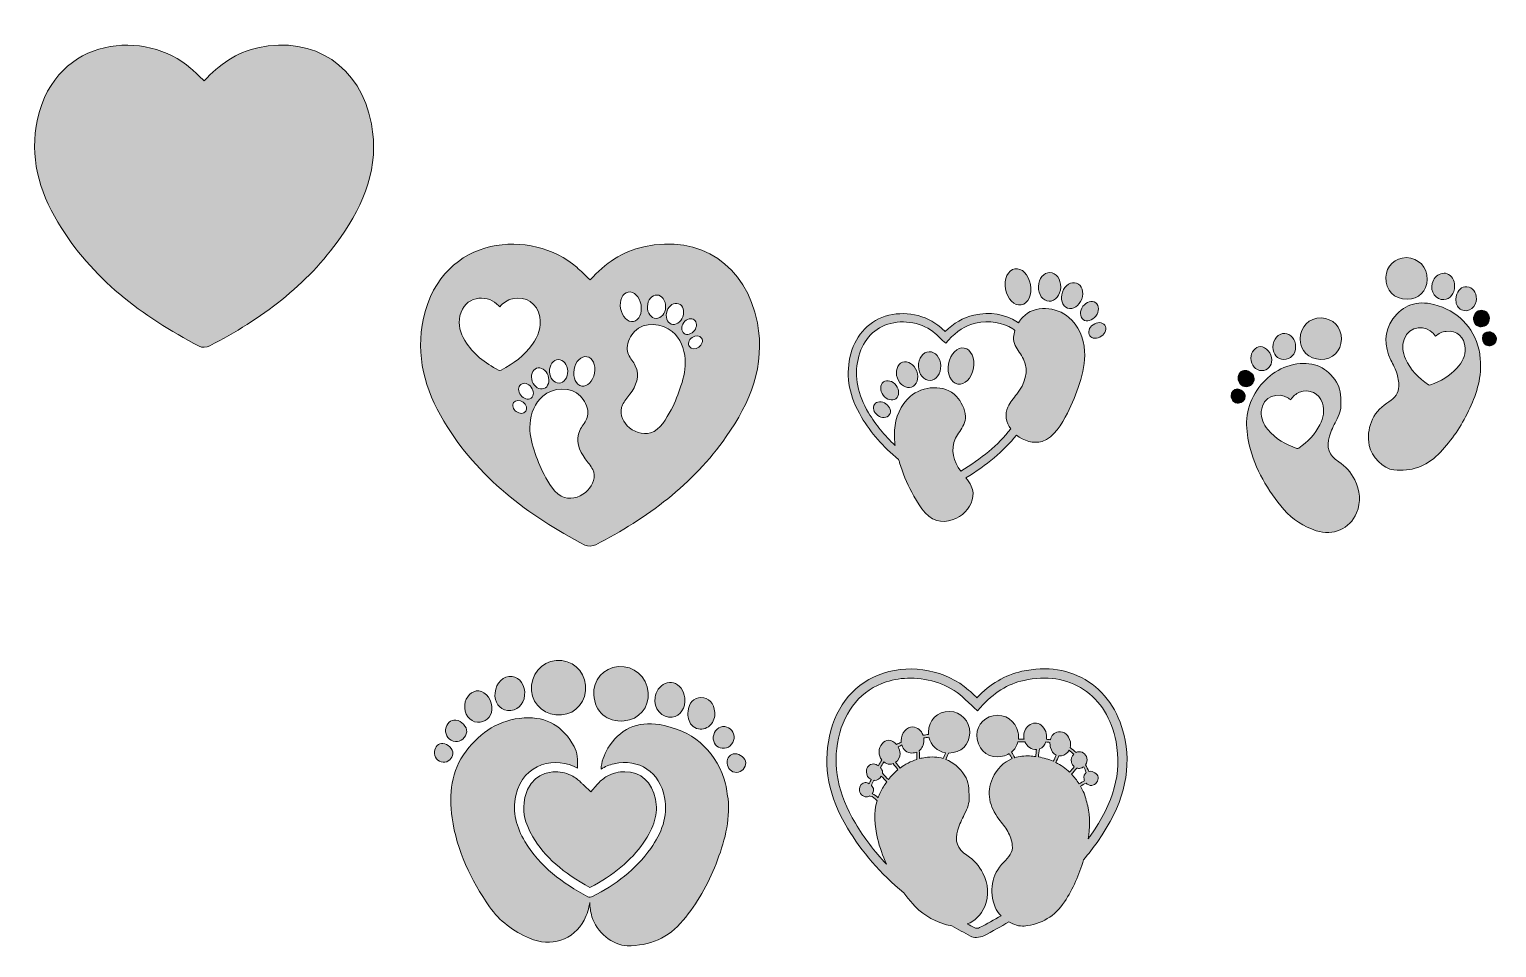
# Model space of a CAD drawing. Extents: x -409 to 1184, y -800 to 197.
import ezdxf

# ---------------------------------------------------------------- set-up
doc = ezdxf.new("R2010")
doc.units = 0
doc.header["$MEASUREMENT"] = 0
doc.layers.add('Layer 1', color=7, linetype='Continuous', lineweight=0)

# ---------------------------------------------------------------- blocks, each defined once
blk = doc.blocks.new('Block_0')
at = {"layer": 'Layer 1', "true_color": 0xed1c24, "transparency": 33554687}
h = blk.add_hatch(color=240, dxfattribs=at)
h.dxf.hatch_style = 2
edge = h.paths.add_edge_path()
edge.add_ellipse((664.6, -82.5), major_axis=(-3.5, 19.6), ratio=0.692307, start_angle=0, end_angle=360)
h = blk.add_hatch(color=240, dxfattribs=at)
h.dxf.hatch_style = 2
edge = h.paths.add_edge_path()
edge.add_spline(control_points=[(698.3, -98.1), (705, -98.4), (710.6, -91.5), (710.9, -82.9), (711.2, -74.3), (706, -67.2), (699.3, -66.9), (692.6, -66.7), (687, -73.5), (686.7, -82.1), (686.4, -90.7), (691.6, -97.9), (698.3, -98.1)], knot_values=[0, 0, 0, 0, 1, 1, 1, 2, 2, 2, 3, 3, 3, 4, 4, 4, 4], degree=3, periodic=0)
h = blk.add_hatch(color=240, dxfattribs=at)
h.dxf.hatch_style = 2
edge = h.paths.add_edge_path()
edge.add_ellipse((723.3, -92), major_axis=(4.9, 13.5), ratio=0.776011, start_angle=0, end_angle=360)
h = blk.add_hatch(color=240, dxfattribs=at)
h.dxf.hatch_style = 2
edge = h.paths.add_edge_path()
edge.add_spline(control_points=[(602.4, -282.6), (594.9, -272), (590.8, -259.5), (596.9, -246.9), (599.4, -241.7), (603.3, -237.2), (605.8, -232), (607.1, -229.2), (607.7, -226.2), (607.5, -223.1), (607.3, -215.2), (602.9, -207), (597.7, -201.4), (584.9, -187.7), (561, -189.9), (547.5, -201.5), (537, -210.5), (531.4, -224.4), (530.5, -238.2), (530.1, -243.7), (530.5, -249.3), (531.3, -254.8), (519.7, -243.9), (510.1, -232.2), (502.4, -219.3), (490.4, -199.3), (486.7, -180.2), (490.9, -161.2), (495.1, -142.1), (506.5, -128.5), (523.2, -123.1), (540.7, -117.4), (561.4, -121.5), (574.8, -133.2), (576.4, -134.7), (578, -136.1), (579.8, -137.9), (580.7, -138.8), (581.7, -139.7), (582.7, -140.7), (582.7, -140.7), (586.1, -143.8), (586.1, -143.8), (586.1, -143.8), (589.2, -140.4), (589.2, -140.4), (597.9, -130.5), (607.5, -124.5), (618.6, -122), (633.8, -118.7), (647.7, -120.8), (658.9, -128.2), (659.7, -128.7), (660.4, -129.2), (661.2, -129.8), (660.4, -132.2), (659.9, -134.7), (659.8, -137.2), (659.7, -140.2), (660.2, -143.2), (661.6, -146), (664, -151.3), (668, -155.8), (670.5, -161), (677, -174.4), (671.8, -187.9), (663.3, -198.9), (659.8, -203.4), (656, -207.9), (653.5, -213), (649.6, -220.8), (652, -229.8), (656.7, -236.8), (642.9, -254.1), (624.9, -269.2), (602.4, -282.6)], knot_values=[0, 0, 0, 0, 1, 1, 1, 2, 2, 2, 3, 3, 3, 4, 4, 4, 5, 5, 5, 6, 6, 6, 7, 7, 7, 8, 8, 8, 9, 9, 9, 10, 10, 10, 11, 11, 11, 12, 12, 12, 13, 13, 13, 14, 14, 14, 15, 15, 15, 16, 16, 16, 17, 17, 17, 18, 18, 18, 19, 19, 19, 20, 20, 20, 21, 21, 21, 22, 22, 22, 23, 23, 23, 24, 24, 24, 25, 25, 25, 25], degree=3, periodic=0)
edge = h.paths.add_edge_path()
edge.add_spline(control_points=[(719.8, -115.6), (706.4, -104), (682.5, -101.8), (669.7, -115.5), (668, -117.3), (666.5, -119.3), (665.1, -121.5), (664.7, -121.2), (664.3, -120.9), (663.9, -120.7), (650.6, -111.9), (634.3, -109.3), (616.7, -113.2), (605, -115.8), (594.8, -121.7), (585.6, -131), (583.9, -129.4), (582.3, -127.9), (580.7, -126.5), (565.1, -112.7), (540.8, -107.9), (520.4, -114.5), (500.6, -121), (487, -136.9), (482.1, -159.2), (477.4, -180.7), (481.5, -201.8), (494.7, -223.9), (504.9, -241), (518.1, -256.1), (534.9, -269.9), (535.3, -271.1), (535.7, -272.2), (536.1, -273.4), (539.9, -284.5), (543.4, -295.1), (549.2, -305.5), (555.4, -316.7), (563.6, -332.5), (576.4, -336.2), (587.1, -339.3), (600, -334.5), (607.4, -326.7), (614.2, -319.5), (618.5, -308.3), (613.9, -298.9), (612.3, -295.7), (610.2, -292.7), (608, -289.8), (630.5, -276.2), (648.7, -260.9), (662.9, -243.5), (670.5, -249.7), (681.6, -253), (690.9, -250.3), (703.8, -246.6), (712, -230.7), (718.2, -219.6), (723.9, -209.1), (727.4, -198.6), (731.3, -187.5), (735.2, -176.2), (737.7, -164.3), (736.9, -152.2), (735.9, -138.4), (730.3, -124.6), (719.8, -115.6)], knot_values=[0, 0, 0, 0, 1, 1, 1, 2, 2, 2, 3, 3, 3, 4, 4, 4, 5, 5, 5, 6, 6, 6, 7, 7, 7, 8, 8, 8, 9, 9, 9, 10, 10, 10, 11, 11, 11, 12, 12, 12, 13, 13, 13, 14, 14, 14, 15, 15, 15, 16, 16, 16, 17, 17, 17, 18, 18, 18, 19, 19, 19, 20, 20, 20, 21, 21, 21, 22, 22, 22, 22], degree=3, periodic=0)
h = blk.add_hatch(color=240, dxfattribs=at)
h.dxf.hatch_style = 2
edge = h.paths.add_edge_path()
edge.add_spline(control_points=[(749.2, -114.2), (752.9, -109.2), (752.8, -102.7), (748.9, -99.8), (745, -96.9), (738.9, -98.6), (735.1, -103.6), (731.4, -108.6), (731.5, -115.1), (735.4, -118), (739.2, -120.9), (745.4, -119.2), (749.2, -114.2)], knot_values=[0, 0, 0, 0, 1, 1, 1, 2, 2, 2, 3, 3, 3, 4, 4, 4, 4], degree=3, periodic=0)
h = blk.add_hatch(color=240, dxfattribs=at)
h.dxf.hatch_style = 2
edge = h.paths.add_edge_path()
edge.add_spline(control_points=[(758.7, -124.1), (756.2, -120.7), (750.6, -120.4), (746.1, -123.6), (741.6, -126.8), (740, -132.1), (742.5, -135.6), (744.9, -139.1), (750.6, -139.3), (755, -136.2), (759.5, -133), (761.1, -127.6), (758.7, -124.1)], knot_values=[0, 0, 0, 0, 1, 1, 1, 2, 2, 2, 3, 3, 3, 4, 4, 4, 4], degree=3, periodic=0)
h = blk.add_hatch(color=240, dxfattribs=at)
h.dxf.hatch_style = 2
edge = h.paths.add_edge_path()
edge.add_ellipse((568.6, -168.5), major_axis=(-0.5, 15.6), ratio=0.776011, start_angle=0, end_angle=360)
h = blk.add_hatch(color=240, dxfattribs=at)
h.dxf.hatch_style = 2
edge = h.paths.add_edge_path()
edge.add_ellipse((602.7, -168.5), major_axis=(3.5, 19.6), ratio=0.692307, start_angle=0, end_angle=360)
h = blk.add_hatch(color=240, dxfattribs=at)
h.dxf.hatch_style = 2
edge = h.paths.add_edge_path()
edge.add_ellipse((544.1, -177.9), major_axis=(-4.9, 13.5), ratio=0.77601, start_angle=0, end_angle=360)
h = blk.add_hatch(color=240, dxfattribs=at)
h.dxf.hatch_style = 2
edge = h.paths.add_edge_path()
edge.add_spline(control_points=[(518.4, -185.8), (514.6, -188.7), (514.5, -195.1), (518.2, -200.1), (521.9, -205.1), (528.1, -206.8), (532, -203.9), (535.9, -201), (536, -194.6), (532.3, -189.6), (528.5, -184.6), (522.3, -182.9), (518.4, -185.8)], knot_values=[0, 0, 0, 0, 1, 1, 1, 2, 2, 2, 3, 3, 3, 4, 4, 4, 4], degree=3, periodic=0)
h = blk.add_hatch(color=240, dxfattribs=at)
h.dxf.hatch_style = 2
edge = h.paths.add_edge_path()
edge.add_ellipse((516.8, -215.8), major_axis=(-8.09, 5.74), ratio=0.776009, start_angle=0, end_angle=360)
at = {"layer": 'Layer 1'}
for centre, major_axis, ratio in [((664.6, -82.5), (-3.5, 19.6), 0.692307), ((723.3, -92), (4.9, 13.5), 0.776011), ((568.6, -168.5), (-0.5, 15.6), 0.776011), ((602.7, -168.5), (3.5, 19.6), 0.692307), ((544.1, -177.9), (-4.9, 13.5), 0.77601), ((516.8, -215.8), (-8.09, 5.74), 0.776009)]:
    blk.add_ellipse(centre, major_axis=major_axis, ratio=ratio, dxfattribs=at)
for points, knots in [([(698.3, -98.1), (705, -98.4), (710.6, -91.5), (710.9, -82.9), (711.2, -74.3), (706, -67.2), (699.3, -66.9), (692.6, -66.7), (687, -73.5), (686.7, -82.1), (686.4, -90.7), (691.6, -97.9), (698.3, -98.1)], [0, 0, 0, 0, 1, 1, 1, 2, 2, 2, 3, 3, 3, 4, 4, 4, 4]), ([(719.8, -115.6), (706.4, -104), (682.5, -101.8), (669.7, -115.5), (668, -117.3), (666.5, -119.3), (665.1, -121.5), (664.7, -121.2), (664.3, -120.9), (663.9, -120.7), (650.6, -111.9), (634.3, -109.3), (616.7, -113.2), (605, -115.8), (594.8, -121.7), (585.6, -131), (583.9, -129.4), (582.3, -127.9), (580.7, -126.5), (565.1, -112.7), (540.8, -107.9), (520.4, -114.5), (500.6, -121), (487, -136.9), (482.1, -159.2), (477.4, -180.7), (481.5, -201.8), (494.7, -223.9), (504.9, -241), (518.1, -256.1), (534.9, -269.9), (535.3, -271.1), (535.7, -272.2), (536.1, -273.4), (539.9, -284.5), (543.4, -295.1), (549.2, -305.5), (555.4, -316.7), (563.6, -332.5), (576.4, -336.2), (587.1, -339.3), (600, -334.5), (607.4, -326.7), (614.2, -319.5), (618.5, -308.3), (613.9, -298.9), (612.3, -295.7), (610.2, -292.7), (608, -289.8), (630.5, -276.2), (648.7, -260.9), (662.9, -243.5), (670.5, -249.7), (681.6, -253), (690.9, -250.3), (703.8, -246.6), (712, -230.7), (718.2, -219.6), (723.9, -209.1), (727.4, -198.6), (731.3, -187.5), (735.2, -176.2), (737.7, -164.3), (736.9, -152.2), (735.9, -138.4), (730.3, -124.6), (719.8, -115.6)], [0, 0, 0, 0, 1, 1, 1, 2, 2, 2, 3, 3, 3, 4, 4, 4, 5, 5, 5, 6, 6, 6, 7, 7, 7, 8, 8, 8, 9, 9, 9, 10, 10, 10, 11, 11, 11, 12, 12, 12, 13, 13, 13, 14, 14, 14, 15, 15, 15, 16, 16, 16, 17, 17, 17, 18, 18, 18, 19, 19, 19, 20, 20, 20, 21, 21, 21, 22, 22, 22, 22]), ([(749.2, -114.2), (752.9, -109.2), (752.8, -102.7), (748.9, -99.8), (745, -96.9), (738.9, -98.6), (735.1, -103.6), (731.4, -108.6), (731.5, -115.1), (735.4, -118), (739.2, -120.9), (745.4, -119.2), (749.2, -114.2)], [0, 0, 0, 0, 1, 1, 1, 2, 2, 2, 3, 3, 3, 4, 4, 4, 4]), ([(602.4, -282.6), (594.9, -272), (590.8, -259.5), (596.9, -246.9), (599.4, -241.7), (603.3, -237.2), (605.8, -232), (607.1, -229.2), (607.7, -226.2), (607.5, -223.1), (607.3, -215.2), (602.9, -207), (597.7, -201.4), (584.9, -187.7), (561, -189.9), (547.5, -201.5), (537, -210.5), (531.4, -224.4), (530.5, -238.2), (530.1, -243.7), (530.5, -249.3), (531.3, -254.8), (519.7, -243.9), (510.1, -232.2), (502.4, -219.3), (490.4, -199.3), (486.7, -180.2), (490.9, -161.2), (495.1, -142.1), (506.5, -128.5), (523.2, -123.1), (540.7, -117.4), (561.4, -121.5), (574.8, -133.2), (576.4, -134.7), (578, -136.1), (579.8, -137.9), (580.7, -138.8), (581.7, -139.7), (582.7, -140.7), (582.7, -140.7), (586.1, -143.8), (586.1, -143.8), (586.1, -143.8), (589.2, -140.4), (589.2, -140.4), (597.9, -130.5), (607.5, -124.5), (618.6, -122), (633.8, -118.7), (647.7, -120.8), (658.9, -128.2), (659.7, -128.7), (660.4, -129.2), (661.2, -129.8), (660.4, -132.2), (659.9, -134.7), (659.8, -137.2), (659.7, -140.2), (660.2, -143.2), (661.6, -146), (664, -151.3), (668, -155.8), (670.5, -161), (677, -174.4), (671.8, -187.9), (663.3, -198.9), (659.8, -203.4), (656, -207.9), (653.5, -213), (649.6, -220.8), (652, -229.8), (656.7, -236.8), (642.9, -254.1), (624.9, -269.2), (602.4, -282.6)], [0, 0, 0, 0, 1, 1, 1, 2, 2, 2, 3, 3, 3, 4, 4, 4, 5, 5, 5, 6, 6, 6, 7, 7, 7, 8, 8, 8, 9, 9, 9, 10, 10, 10, 11, 11, 11, 12, 12, 12, 13, 13, 13, 14, 14, 14, 15, 15, 15, 16, 16, 16, 17, 17, 17, 18, 18, 18, 19, 19, 19, 20, 20, 20, 21, 21, 21, 22, 22, 22, 23, 23, 23, 24, 24, 24, 25, 25, 25, 25]), ([(758.7, -124.1), (756.2, -120.7), (750.6, -120.4), (746.1, -123.6), (741.6, -126.8), (740, -132.1), (742.5, -135.6), (744.9, -139.1), (750.6, -139.3), (755, -136.2), (759.5, -133), (761.1, -127.6), (758.7, -124.1)], [0, 0, 0, 0, 1, 1, 1, 2, 2, 2, 3, 3, 3, 4, 4, 4, 4]), ([(518.4, -185.8), (514.6, -188.7), (514.5, -195.1), (518.2, -200.1), (521.9, -205.1), (528.1, -206.8), (532, -203.9), (535.9, -201), (536, -194.6), (532.3, -189.6), (528.5, -184.6), (522.3, -182.9), (518.4, -185.8)], [0, 0, 0, 0, 1, 1, 1, 2, 2, 2, 3, 3, 3, 4, 4, 4, 4])]:
    blk.add_open_spline(points, degree=3, knots=knots, dxfattribs=at)
blk = doc.blocks.new('Block_1')
at = {"layer": 'Layer 1', "true_color": 0xed1c24, "transparency": 33554687}
h = blk.add_hatch(color=240, dxfattribs=at)
h.dxf.hatch_style = 2
edge = h.paths.add_edge_path()
edge.add_spline(control_points=[(1087.1, -95.9), (1099.5, -96), (1108.7, -86.9), (1108.8, -74.4), (1109, -61.1), (1099.3, -51), (1086.2, -50.8), (1074, -50.7), (1064.2, -60), (1064, -72.1), (1063.7, -86.6), (1072.7, -95.8), (1087.1, -95.9)], knot_values=[0, 0, 0, 0, 1, 1, 1, 2, 2, 2, 3, 3, 3, 4, 4, 4, 4], degree=3, periodic=0)
h = blk.add_hatch(color=240, dxfattribs=at)
h.dxf.hatch_style = 2
edge = h.paths.add_edge_path()
edge.add_spline(control_points=[(1126.9, -96.4), (1133.8, -96.1), (1138.6, -90), (1138.6, -81.6), (1138.5, -75.5), (1135.1, -69.9), (1130.4, -68.2), (1126.5, -66.8), (1120.5, -68.5), (1117.5, -72.3), (1116, -74.2), (1114.8, -76.5), (1114.2, -78.8), (1111.8, -87.7), (1118.5, -96.8), (1126.9, -96.4)], knot_values=[0, 0, 0, 0, 1, 1, 1, 2, 2, 2, 3, 3, 3, 4, 4, 4, 5, 5, 5, 5], degree=3, periodic=0)
h = blk.add_hatch(color=240, dxfattribs=at)
h.dxf.hatch_style = 2
edge = h.paths.add_edge_path()
edge.add_spline(control_points=[(1146.1, -107.5), (1150, -109.2), (1153.8, -108.6), (1157.2, -106.1), (1160.9, -103.3), (1162.1, -99.4), (1162.3, -95.7), (1162.2, -87.9), (1158.3, -83.1), (1152, -82.5), (1146, -82), (1141.8, -85.8), (1140.3, -92.9), (1140.1, -94.4), (1139.8, -95.9), (1139.9, -97.3), (1140.3, -101.7), (1141.8, -105.6), (1146.1, -107.5)], knot_values=[0, 0, 0, 0, 1, 1, 1, 2, 2, 2, 3, 3, 3, 4, 4, 4, 5, 5, 5, 6, 6, 6, 6], degree=3, periodic=0)
h = blk.add_hatch(color=240, dxfattribs=at)
h.dxf.hatch_style = 2
edge = h.paths.add_edge_path()
edge.add_spline(control_points=[(1141.1, -170.7), (1133.2, -179.4), (1123.3, -184.9), (1112.4, -188.9), (1111.7, -189.2), (1110.7, -189.1), (1110.2, -188.8), (1099.6, -181.4), (1090.5, -172.6), (1085.2, -160.5), (1082.3, -153.7), (1081.2, -146.8), (1083.8, -139.5), (1089.6, -123.3), (1107.7, -124.4), (1115.6, -133.2), (1116.3, -134.1), (1117, -135), (1117.9, -136.1), (1121.3, -133.1), (1125.1, -131.2), (1129.4, -130.8), (1141, -129.7), (1149.4, -137.1), (1150.1, -148.8), (1150.7, -157.6), (1146.7, -164.5), (1141.1, -170.7)], knot_values=[0, 0, 0, 0, 1, 1, 1, 2, 2, 2, 3, 3, 3, 4, 4, 4, 5, 5, 5, 6, 6, 6, 7, 7, 7, 8, 8, 8, 9, 9, 9, 9], degree=3, periodic=0)
edge = h.paths.add_edge_path()
edge.add_spline(control_points=[(1116, -101.7), (1097.8, -96.8), (1082.3, -102.6), (1071.6, -117.3), (1061.4, -131), (1062.1, -146.7), (1069.4, -162), (1071.7, -167), (1074.6, -171.9), (1076.1, -177.2), (1077.5, -182.1), (1078.3, -187.6), (1077.8, -192.7), (1077.1, -200.4), (1071.2, -204.8), (1065, -208.8), (1048.8, -219.5), (1042.7, -236.6), (1045.9, -254.6), (1048.2, -267.2), (1061.4, -280.1), (1072.7, -281.2), (1091.3, -283.1), (1107.4, -277.8), (1120.7, -264.4), (1133.6, -251.5), (1144, -236.7), (1152.1, -220.4), (1160.3, -203.8), (1167, -186.6), (1166.8, -167.5), (1166.3, -162.1), (1166.4, -156.6), (1165.1, -151.4), (1158.7, -125.1), (1141.9, -108.6), (1116, -101.7)], knot_values=[0, 0, 0, 0, 1, 1, 1, 2, 2, 2, 3, 3, 3, 4, 4, 4, 5, 5, 5, 6, 6, 6, 7, 7, 7, 8, 8, 8, 9, 9, 9, 10, 10, 10, 11, 11, 11, 12, 12, 12, 12], degree=3, periodic=0)
h = blk.add_hatch(color=240, dxfattribs=at)
h.dxf.hatch_style = 2
edge = h.paths.add_edge_path()
edge.add_spline(control_points=[(1176.3, -116.6), (1176.3, -111.8), (1172.4, -107.9), (1167.6, -107.9), (1163, -107.9), (1159, -112.5), (1159.1, -117.6), (1159.2, -122.5), (1162.8, -126), (1167.5, -125.9), (1172.4, -125.9), (1176.4, -121.7), (1176.3, -116.6)], knot_values=[0, 0, 0, 0, 1, 1, 1, 2, 2, 2, 3, 3, 3, 4, 4, 4, 4], degree=3, periodic=0)
h = blk.add_hatch(color=240, dxfattribs=at)
h.dxf.hatch_style = 2
edge = h.paths.add_edge_path()
edge.add_spline(control_points=[(993.1, -161.3), (1006, -161.5), (1015.6, -152.1), (1015.7, -139.3), (1015.8, -126.5), (1006.2, -116.4), (993.9, -116.3), (980.7, -116.1), (971, -125.7), (970.9, -138.8), (970.8, -151.6), (980.3, -161.2), (993.1, -161.3)], knot_values=[0, 0, 0, 0, 1, 1, 1, 2, 2, 2, 3, 3, 3, 4, 4, 4, 4], degree=3, periodic=0)
h = blk.add_hatch(color=240, dxfattribs=at)
h.dxf.hatch_style = 2
edge = h.paths.add_edge_path()
edge.add_spline(control_points=[(953, -161.3), (960.7, -161.4), (966, -155.8), (966, -147.5), (966, -139.7), (960.7, -133.2), (954.1, -133), (947.2, -132.8), (941.4, -139.5), (941.4, -147.9), (941.4, -155.7), (946.2, -161.3), (953, -161.3)], knot_values=[0, 0, 0, 0, 1, 1, 1, 2, 2, 2, 3, 3, 3, 4, 4, 4, 4], degree=3, periodic=0)
h = blk.add_hatch(color=240, dxfattribs=at)
h.dxf.hatch_style = 2
edge = h.paths.add_edge_path()
edge.add_spline(control_points=[(1175.9, -131.2), (1171.8, -130.9), (1169, -133.7), (1168.7, -138.3), (1168.5, -142.7), (1171.5, -146.4), (1175.8, -146.7), (1179.8, -147), (1183.7, -143.5), (1184, -139.3), (1184.2, -135.7), (1180, -131.5), (1175.9, -131.2)], knot_values=[0, 0, 0, 0, 1, 1, 1, 2, 2, 2, 3, 3, 3, 4, 4, 4, 4], degree=3, periodic=0)
h = blk.add_hatch(color=240, dxfattribs=at)
h.dxf.hatch_style = 2
edge = h.paths.add_edge_path()
edge.add_spline(control_points=[(929.2, -173.4), (935.4, -173.3), (940.1, -168.3), (940.1, -161.8), (940.2, -154.7), (933.9, -147.4), (927.8, -147.4), (922.2, -147.5), (917.4, -153.4), (917.4, -160), (917.4, -167.6), (922.6, -173.4), (929.2, -173.4)], knot_values=[0, 0, 0, 0, 1, 1, 1, 2, 2, 2, 3, 3, 3, 4, 4, 4, 4], degree=3, periodic=0)
h = blk.add_hatch(color=240, dxfattribs=at)
h.dxf.hatch_style = 2
edge = h.paths.add_edge_path()
edge.add_spline(control_points=[(921, -182.1), (921, -177.9), (915.9, -173.3), (911.3, -173.2), (906.8, -173.2), (903.6, -176.6), (903.5, -181.7), (903.4, -186.8), (907.4, -190.9), (912.5, -191), (916.8, -191.1), (921.1, -186.7), (921, -182.1)], knot_values=[0, 0, 0, 0, 1, 1, 1, 2, 2, 2, 3, 3, 3, 4, 4, 4, 4], degree=3, periodic=0)
h = blk.add_hatch(color=240, dxfattribs=at)
h.dxf.hatch_style = 2
edge = h.paths.add_edge_path()
edge.add_spline(control_points=[(992.3, -232.2), (987, -242.7), (979, -250.7), (969.5, -257.5), (969, -257.9), (968, -258.1), (967.4, -257.9), (955.3, -253.7), (944.1, -247.7), (935.8, -237.5), (931.1, -231.8), (928.2, -225.4), (928.7, -217.7), (929.9, -200.5), (947.7, -196.6), (957.6, -203), (958.5, -203.7), (959.4, -204.3), (960.6, -205.1), (963.1, -201.4), (966.2, -198.6), (970.3, -197), (981.1, -192.8), (991.2, -197.7), (995, -208.7), (997.9, -217), (996, -224.8), (992.3, -232.2)], knot_values=[0, 0, 0, 0, 1, 1, 1, 2, 2, 2, 3, 3, 3, 4, 4, 4, 5, 5, 5, 6, 6, 6, 7, 7, 7, 8, 8, 8, 9, 9, 9, 9], degree=3, periodic=0)
edge = h.paths.add_edge_path()
edge.add_spline(control_points=[(1012.7, -272.3), (1002.1, -265.3), (998.9, -256.8), (1002.8, -244.6), (1004.6, -238.9), (1007.1, -233.4), (1009.9, -228.1), (1013.4, -221.5), (1015.5, -214.7), (1015.2, -210.4), (1014.8, -199.9), (1014.8, -192.4), (1010.5, -185.9), (1000.2, -170.3), (985.9, -163.4), (967.3, -166.2), (947, -169.3), (932.6, -181.1), (922, -198), (911, -215.6), (911.1, -234.7), (915.7, -254), (922, -280.6), (935.7, -303.6), (953.2, -324.3), (962.5, -335.3), (974.7, -342.6), (988.3, -347.2), (1006.6, -353.2), (1024.9, -345.3), (1032.1, -328), (1037.1, -315.8), (1036, -303.6), (1030.1, -291.9), (1026.1, -283.9), (1020.3, -277.3), (1012.7, -272.3)], knot_values=[0, 0, 0, 0, 1, 1, 1, 2, 2, 2, 3, 3, 3, 4, 4, 4, 5, 5, 5, 6, 6, 6, 7, 7, 7, 8, 8, 8, 9, 9, 9, 10, 10, 10, 11, 11, 11, 12, 12, 12, 12], degree=3, periodic=0)
h = blk.add_hatch(color=240, dxfattribs=at)
h.dxf.hatch_style = 2
edge = h.paths.add_edge_path()
edge.add_spline(control_points=[(902.4, -193.3), (898.8, -193.5), (896, -196.7), (896, -200.7), (896, -205.4), (899.5, -208.9), (904, -208.9), (907.9, -208.8), (911.5, -205.1), (911.3, -201.1), (911.2, -197.4), (906.3, -193.2), (902.4, -193.3)], knot_values=[0, 0, 0, 0, 1, 1, 1, 2, 2, 2, 3, 3, 3, 4, 4, 4, 4], degree=3, periodic=0)
at = {"layer": 'Layer 1'}
for points, knots in [([(1087.1, -95.9), (1099.5, -96), (1108.7, -86.9), (1108.8, -74.4), (1109, -61.1), (1099.3, -51), (1086.2, -50.8), (1074, -50.7), (1064.2, -60), (1064, -72.1), (1063.7, -86.6), (1072.7, -95.8), (1087.1, -95.9)], [0, 0, 0, 0, 1, 1, 1, 2, 2, 2, 3, 3, 3, 4, 4, 4, 4]), ([(1126.9, -96.4), (1133.8, -96.1), (1138.6, -90), (1138.6, -81.6), (1138.5, -75.5), (1135.1, -69.9), (1130.4, -68.2), (1126.5, -66.8), (1120.5, -68.5), (1117.5, -72.3), (1116, -74.2), (1114.8, -76.5), (1114.2, -78.8), (1111.8, -87.7), (1118.5, -96.8), (1126.9, -96.4)], [0, 0, 0, 0, 1, 1, 1, 2, 2, 2, 3, 3, 3, 4, 4, 4, 5, 5, 5, 5]), ([(1146.1, -107.5), (1150, -109.2), (1153.8, -108.6), (1157.2, -106.1), (1160.9, -103.3), (1162.1, -99.4), (1162.3, -95.7), (1162.2, -87.9), (1158.3, -83.1), (1152, -82.5), (1146, -82), (1141.8, -85.8), (1140.3, -92.9), (1140.1, -94.4), (1139.8, -95.9), (1139.9, -97.3), (1140.3, -101.7), (1141.8, -105.6), (1146.1, -107.5)], [0, 0, 0, 0, 1, 1, 1, 2, 2, 2, 3, 3, 3, 4, 4, 4, 5, 5, 5, 6, 6, 6, 6]), ([(1116, -101.7), (1097.8, -96.8), (1082.3, -102.6), (1071.6, -117.3), (1061.4, -131), (1062.1, -146.7), (1069.4, -162), (1071.7, -167), (1074.6, -171.9), (1076.1, -177.2), (1077.5, -182.1), (1078.3, -187.6), (1077.8, -192.7), (1077.1, -200.4), (1071.2, -204.8), (1065, -208.8), (1048.8, -219.5), (1042.7, -236.6), (1045.9, -254.6), (1048.2, -267.2), (1061.4, -280.1), (1072.7, -281.2), (1091.3, -283.1), (1107.4, -277.8), (1120.7, -264.4), (1133.6, -251.5), (1144, -236.7), (1152.1, -220.4), (1160.3, -203.8), (1167, -186.6), (1166.8, -167.5), (1166.3, -162.1), (1166.4, -156.6), (1165.1, -151.4), (1158.7, -125.1), (1141.9, -108.6), (1116, -101.7)], [0, 0, 0, 0, 1, 1, 1, 2, 2, 2, 3, 3, 3, 4, 4, 4, 5, 5, 5, 6, 6, 6, 7, 7, 7, 8, 8, 8, 9, 9, 9, 10, 10, 10, 11, 11, 11, 12, 12, 12, 12]), ([(1176.3, -116.6), (1176.3, -111.8), (1172.4, -107.9), (1167.6, -107.9), (1163, -107.9), (1159, -112.5), (1159.1, -117.6), (1159.2, -122.5), (1162.8, -126), (1167.5, -125.9), (1172.4, -125.9), (1176.4, -121.7), (1176.3, -116.6)], [0, 0, 0, 0, 1, 1, 1, 2, 2, 2, 3, 3, 3, 4, 4, 4, 4]), ([(993.1, -161.3), (1006, -161.5), (1015.6, -152.1), (1015.7, -139.3), (1015.8, -126.5), (1006.2, -116.4), (993.9, -116.3), (980.7, -116.1), (971, -125.7), (970.9, -138.8), (970.8, -151.6), (980.3, -161.2), (993.1, -161.3)], [0, 0, 0, 0, 1, 1, 1, 2, 2, 2, 3, 3, 3, 4, 4, 4, 4]), ([(1141.1, -170.7), (1133.2, -179.4), (1123.3, -184.9), (1112.4, -188.9), (1111.7, -189.2), (1110.7, -189.1), (1110.2, -188.8), (1099.6, -181.4), (1090.5, -172.6), (1085.2, -160.5), (1082.3, -153.7), (1081.2, -146.8), (1083.8, -139.5), (1089.6, -123.3), (1107.7, -124.4), (1115.6, -133.2), (1116.3, -134.1), (1117, -135), (1117.9, -136.1), (1121.3, -133.1), (1125.1, -131.2), (1129.4, -130.8), (1141, -129.7), (1149.4, -137.1), (1150.1, -148.8), (1150.7, -157.6), (1146.7, -164.5), (1141.1, -170.7)], [0, 0, 0, 0, 1, 1, 1, 2, 2, 2, 3, 3, 3, 4, 4, 4, 5, 5, 5, 6, 6, 6, 7, 7, 7, 8, 8, 8, 9, 9, 9, 9]), ([(953, -161.3), (960.7, -161.4), (966, -155.8), (966, -147.5), (966, -139.7), (960.7, -133.2), (954.1, -133), (947.2, -132.8), (941.4, -139.5), (941.4, -147.9), (941.4, -155.7), (946.2, -161.3), (953, -161.3)], [0, 0, 0, 0, 1, 1, 1, 2, 2, 2, 3, 3, 3, 4, 4, 4, 4]), ([(1175.9, -131.2), (1171.8, -130.9), (1169, -133.7), (1168.7, -138.3), (1168.5, -142.7), (1171.5, -146.4), (1175.8, -146.7), (1179.8, -147), (1183.7, -143.5), (1184, -139.3), (1184.2, -135.7), (1180, -131.5), (1175.9, -131.2)], [0, 0, 0, 0, 1, 1, 1, 2, 2, 2, 3, 3, 3, 4, 4, 4, 4]), ([(929.2, -173.4), (935.4, -173.3), (940.1, -168.3), (940.1, -161.8), (940.2, -154.7), (933.9, -147.4), (927.8, -147.4), (922.2, -147.5), (917.4, -153.4), (917.4, -160), (917.4, -167.6), (922.6, -173.4), (929.2, -173.4)], [0, 0, 0, 0, 1, 1, 1, 2, 2, 2, 3, 3, 3, 4, 4, 4, 4]), ([(921, -182.1), (921, -177.9), (915.9, -173.3), (911.3, -173.2), (906.8, -173.2), (903.6, -176.6), (903.5, -181.7), (903.4, -186.8), (907.4, -190.9), (912.5, -191), (916.8, -191.1), (921.1, -186.7), (921, -182.1)], [0, 0, 0, 0, 1, 1, 1, 2, 2, 2, 3, 3, 3, 4, 4, 4, 4]), ([(1012.7, -272.3), (1002.1, -265.3), (998.9, -256.8), (1002.8, -244.6), (1004.6, -238.9), (1007.1, -233.4), (1009.9, -228.1), (1013.4, -221.5), (1015.5, -214.7), (1015.2, -210.4), (1014.8, -199.9), (1014.8, -192.4), (1010.5, -185.9), (1000.2, -170.3), (985.9, -163.4), (967.3, -166.2), (947, -169.3), (932.6, -181.1), (922, -198), (911, -215.6), (911.1, -234.7), (915.7, -254), (922, -280.6), (935.7, -303.6), (953.2, -324.3), (962.5, -335.3), (974.7, -342.6), (988.3, -347.2), (1006.6, -353.2), (1024.9, -345.3), (1032.1, -328), (1037.1, -315.8), (1036, -303.6), (1030.1, -291.9), (1026.1, -283.9), (1020.3, -277.3), (1012.7, -272.3)], [0, 0, 0, 0, 1, 1, 1, 2, 2, 2, 3, 3, 3, 4, 4, 4, 5, 5, 5, 6, 6, 6, 7, 7, 7, 8, 8, 8, 9, 9, 9, 10, 10, 10, 11, 11, 11, 12, 12, 12, 12]), ([(902.4, -193.3), (898.8, -193.5), (896, -196.7), (896, -200.7), (896, -205.4), (899.5, -208.9), (904, -208.9), (907.9, -208.8), (911.5, -205.1), (911.3, -201.1), (911.2, -197.4), (906.3, -193.2), (902.4, -193.3)], [0, 0, 0, 0, 1, 1, 1, 2, 2, 2, 3, 3, 3, 4, 4, 4, 4]), ([(992.3, -232.2), (987, -242.7), (979, -250.7), (969.5, -257.5), (969, -257.9), (968, -258.1), (967.4, -257.9), (955.3, -253.7), (944.1, -247.7), (935.8, -237.5), (931.1, -231.8), (928.2, -225.4), (928.7, -217.7), (929.9, -200.5), (947.7, -196.6), (957.6, -203), (958.5, -203.7), (959.4, -204.3), (960.6, -205.1), (963.1, -201.4), (966.2, -198.6), (970.3, -197), (981.1, -192.8), (991.2, -197.7), (995, -208.7), (997.9, -217), (996, -224.8), (992.3, -232.2)], [0, 0, 0, 0, 1, 1, 1, 2, 2, 2, 3, 3, 3, 4, 4, 4, 5, 5, 5, 6, 6, 6, 7, 7, 7, 8, 8, 8, 9, 9, 9, 9])]:
    blk.add_open_spline(points, degree=3, knots=knots, dxfattribs=at)
blk = doc.blocks.new('Block_2')
at = {"layer": 'Layer 1', "true_color": 0xed1c24, "transparency": 33554687}
h = blk.add_hatch(color=240, dxfattribs=at)
h.dxf.hatch_style = 2
edge = h.paths.add_edge_path()
edge.add_spline(control_points=[(162.9, -547.2), (179.7, -548.9), (193.5, -537.8), (195.1, -521.1), (196.8, -504.4), (185.4, -490), (169.4, -488.3), (152.1, -486.6), (138.3, -497.9), (136.5, -515), (134.9, -531.8), (146.1, -545.5), (162.9, -547.2)], knot_values=[0, 0, 0, 0, 1, 1, 1, 2, 2, 2, 3, 3, 3, 4, 4, 4, 4], degree=3, periodic=0)
h = blk.add_hatch(color=240, dxfattribs=at)
h.dxf.hatch_style = 2
edge = h.paths.add_edge_path()
edge.add_spline(control_points=[(237.1, -553.7), (253.3, -552.3), (264.3, -539.3), (263, -522.9), (261.6, -505.6), (247.7, -493.5), (230.6, -494.8), (214.6, -496), (202.9, -509.5), (204, -525.3), (205.4, -544.3), (218.2, -555.3), (237.1, -553.7)], knot_values=[0, 0, 0, 0, 1, 1, 1, 2, 2, 2, 3, 3, 3, 4, 4, 4, 4], degree=3, periodic=0)
h = blk.add_hatch(color=240, dxfattribs=at)
h.dxf.hatch_style = 2
edge = h.paths.add_edge_path()
edge.add_spline(control_points=[(110.4, -542.3), (120.5, -543.4), (128, -536.7), (129, -525.8), (130, -515.6), (123.8, -506.5), (115.3, -505.5), (106.2, -504.4), (97.9, -512.4), (96.8, -523.3), (95.8, -533.5), (101.5, -541.4), (110.4, -542.3)], knot_values=[0, 0, 0, 0, 1, 1, 1, 2, 2, 2, 3, 3, 3, 4, 4, 4, 4], degree=3, periodic=0)
h = blk.add_hatch(color=240, dxfattribs=at)
h.dxf.hatch_style = 2
edge = h.paths.add_edge_path()
edge.add_spline(control_points=[(77.8, -555.2), (85.9, -555.9), (92.7, -549.9), (93.5, -541.4), (94.4, -532.2), (87, -521.7), (79.2, -521.1), (71.8, -520.5), (64.8, -527.6), (63.9, -536.3), (63, -546.2), (69.1, -554.5), (77.8, -555.2)], knot_values=[0, 0, 0, 0, 1, 1, 1, 2, 2, 2, 3, 3, 3, 4, 4, 4, 4], degree=3, periodic=0)
h = blk.add_hatch(color=240, dxfattribs=at)
h.dxf.hatch_style = 2
edge = h.paths.add_edge_path()
edge.add_spline(control_points=[(289.2, -549.7), (298.2, -548.5), (303.8, -539.8), (302.8, -528.8), (302, -521), (296.9, -514.1), (290.5, -512.3), (285.1, -510.9), (277.6, -513.8), (274.1, -519.3), (272.4, -521.9), (271, -525), (270.5, -528.1), (268.5, -540), (278.2, -551.1), (289.2, -549.7)], knot_values=[0, 0, 0, 0, 1, 1, 1, 2, 2, 2, 3, 3, 3, 4, 4, 4, 5, 5, 5, 5], degree=3, periodic=0)
h = blk.add_hatch(color=240, dxfattribs=at)
h.dxf.hatch_style = 2
edge = h.paths.add_edge_path()
edge.add_spline(control_points=[(315.7, -561.9), (321, -563.7), (325.9, -562.5), (330.1, -558.7), (334.5, -554.7), (335.7, -549.5), (335.5, -544.6), (334.5, -534.3), (328.7, -528.5), (320.4, -528.5), (312.5, -528.6), (307.4, -534), (306.4, -543.5), (306.2, -545.4), (306, -547.5), (306.4, -549.3), (307.4, -555), (309.8, -559.9), (315.7, -561.9)], knot_values=[0, 0, 0, 0, 1, 1, 1, 2, 2, 2, 3, 3, 3, 4, 4, 4, 5, 5, 5, 6, 6, 6, 6], degree=3, periodic=0)
h = blk.add_hatch(color=240, dxfattribs=at)
h.dxf.hatch_style = 2
edge = h.paths.add_edge_path()
edge.add_spline(control_points=[(53.8, -576.2), (59.5, -576.9), (65.5, -571.7), (66.1, -565.6), (66.6, -560.2), (60.5, -553.5), (54.4, -552.9), (48.5, -552.3), (44, -556.4), (43.2, -563), (42.5, -569.7), (47.1, -575.4), (53.8, -576.2)], knot_values=[0, 0, 0, 0, 1, 1, 1, 2, 2, 2, 3, 3, 3, 4, 4, 4, 4], degree=3, periodic=0)
h = blk.add_hatch(color=240, dxfattribs=at)
h.dxf.hatch_style = 2
edge = h.paths.add_edge_path()
edge.add_spline(control_points=[(345.7, -617.1), (334.2, -583.5), (310.4, -563.9), (275.6, -557.8), (251.3, -553.6), (231.6, -563), (219.3, -583.5), (214.8, -590.9), (212.5, -598.4), (211.9, -606.1), (216.2, -603.4), (220.9, -601.4), (226, -600.3), (253.3, -594.2), (275.7, -609.3), (280.9, -637), (284.9, -657.8), (277.4, -675.6), (265.9, -692.1), (249.7, -715.3), (227.6, -731.6), (202.7, -744.4), (201.3, -745.1), (198.9, -745.3), (197.6, -744.6), (170, -730.1), (145.6, -711.9), (129.3, -684.7), (120.1, -669.3), (115.5, -653), (119.4, -634.8), (127.5, -598.4), (163.5, -592.3), (186.3, -605), (186.7, -595.7), (186.4, -588.4), (182.6, -581.4), (171, -559.8), (153.2, -549), (128.5, -550.5), (101.5, -552.1), (81.3, -565.7), (65.4, -586.5), (48.9, -608.2), (46.7, -633.2), (50.3, -659), (55.3, -694.7), (70.6, -726.3), (90.9, -755.5), (101.7, -771.1), (116.8, -782.1), (134.1, -789.7), (157.3, -799.9), (182.2, -791.7), (193.6, -769.9), (196.9, -763.6), (198.9, -757.2), (199.6, -750.7), (199.8, -755.9), (200.5, -761.1), (202, -766.3), (206.4, -782.5), (225.1, -797.7), (240.1, -797.8), (264.7, -798.1), (285.1, -789.3), (301, -770.2), (316.3, -751.8), (328.2, -731.3), (336.8, -708.9), (345.5, -686.2), (352.3, -663), (349.8, -638), (348.5, -631), (348, -623.8), (345.7, -617.1)], knot_values=[0, 0, 0, 0, 1, 1, 1, 2, 2, 2, 3, 3, 3, 4, 4, 4, 5, 5, 5, 6, 6, 6, 7, 7, 7, 8, 8, 8, 9, 9, 9, 10, 10, 10, 11, 11, 11, 12, 12, 12, 13, 13, 13, 14, 14, 14, 15, 15, 15, 16, 16, 16, 17, 17, 17, 18, 18, 18, 19, 19, 19, 20, 20, 20, 21, 21, 21, 22, 22, 22, 23, 23, 23, 24, 24, 24, 25, 25, 25, 25], degree=3, periodic=0)
h = blk.add_hatch(color=240, dxfattribs=at)
h.dxf.hatch_style = 2
edge = h.paths.add_edge_path()
edge.add_spline(control_points=[(333.8, -573.6), (334.6, -579.9), (339.6, -584.1), (345.8, -583.5), (352.2, -582.9), (357, -576.9), (356.3, -570.2), (355.7, -563.9), (350.2, -559.4), (343.9, -559.9), (337.8, -560.4), (333.1, -566.9), (333.8, -573.6)], knot_values=[0, 0, 0, 0, 1, 1, 1, 2, 2, 2, 3, 3, 3, 4, 4, 4, 4], degree=3, periodic=0)
h = blk.add_hatch(color=240, dxfattribs=at)
h.dxf.hatch_style = 2
edge = h.paths.add_edge_path()
edge.add_spline(control_points=[(40.3, -578.1), (35.6, -577.9), (31.6, -581.8), (31.1, -586.9), (30.4, -593), (34.6, -598.1), (40.6, -598.6), (45.7, -599), (50.7, -594.5), (51.1, -589.3), (51.4, -584.5), (45.4, -578.3), (40.3, -578.1)], knot_values=[0, 0, 0, 0, 1, 1, 1, 2, 2, 2, 3, 3, 3, 4, 4, 4, 4], degree=3, periodic=0)
h = blk.add_hatch(color=240, dxfattribs=at)
h.dxf.hatch_style = 2
edge = h.paths.add_edge_path()
edge.add_spline(control_points=[(357.4, -589.4), (352, -589.5), (348.7, -593.4), (348.9, -599.5), (349.1, -605.3), (353.5, -609.7), (359.1, -609.6), (364.4, -609.6), (369.2, -604.5), (369, -599.1), (368.9, -594.3), (362.8, -589.3), (357.4, -589.4)], knot_values=[0, 0, 0, 0, 1, 1, 1, 2, 2, 2, 3, 3, 3, 4, 4, 4, 4], degree=3, periodic=0)
h = blk.add_hatch(color=240, dxfattribs=at)
h.dxf.hatch_style = 2
edge = h.paths.add_edge_path()
edge.add_spline(control_points=[(129.2, -636.9), (126.1, -651), (128.9, -664.5), (137.8, -679.5), (150.8, -701.3), (170.6, -718.8), (199.9, -734.6), (225.9, -720.9), (244.3, -705.5), (257.7, -686.4), (269.9, -668.9), (274, -654.3), (271.1, -638.8), (267.6, -620.1), (255.1, -608.9), (237.7, -608.9), (234.6, -608.9), (231.4, -609.3), (228.1, -610), (224.2, -610.9), (220.7, -612.4), (217.3, -614.5), (213.9, -616.6), (210.6, -619.5), (207.6, -622.9), (207.6, -622.9), (200.8, -630.6), (200.8, -630.6), (200.8, -630.6), (193.3, -623.6), (193.3, -623.6), (192.3, -622.7), (191.5, -621.9), (190.7, -621.2), (189.3, -619.8), (188.1, -618.7), (186.9, -617.7), (185.3, -616.2), (183.4, -614.9), (181.4, -613.8), (175.8, -610.7), (169.2, -609), (162.6, -609), (156.2, -609), (134.9, -611), (129.2, -636.9)], knot_values=[0, 0, 0, 0, 1, 1, 1, 2, 2, 2, 3, 3, 3, 4, 4, 4, 5, 5, 5, 6, 6, 6, 7, 7, 7, 8, 8, 8, 9, 9, 9, 10, 10, 10, 11, 11, 11, 12, 12, 12, 13, 13, 13, 14, 14, 14, 15, 15, 15, 15], degree=3, periodic=0)
at = {"layer": 'Layer 1'}
for points, knots in [([(162.9, -547.2), (179.7, -548.9), (193.5, -537.8), (195.1, -521.1), (196.8, -504.4), (185.4, -490), (169.4, -488.3), (152.1, -486.6), (138.3, -497.9), (136.5, -515), (134.9, -531.8), (146.1, -545.5), (162.9, -547.2)], [0, 0, 0, 0, 1, 1, 1, 2, 2, 2, 3, 3, 3, 4, 4, 4, 4]), ([(237.1, -553.7), (253.3, -552.3), (264.3, -539.3), (263, -522.9), (261.6, -505.6), (247.7, -493.5), (230.6, -494.8), (214.6, -496), (202.9, -509.5), (204, -525.3), (205.4, -544.3), (218.2, -555.3), (237.1, -553.7)], [0, 0, 0, 0, 1, 1, 1, 2, 2, 2, 3, 3, 3, 4, 4, 4, 4]), ([(110.4, -542.3), (120.5, -543.4), (128, -536.7), (129, -525.8), (130, -515.6), (123.8, -506.5), (115.3, -505.5), (106.2, -504.4), (97.9, -512.4), (96.8, -523.3), (95.8, -533.5), (101.5, -541.4), (110.4, -542.3)], [0, 0, 0, 0, 1, 1, 1, 2, 2, 2, 3, 3, 3, 4, 4, 4, 4]), ([(77.8, -555.2), (85.9, -555.9), (92.7, -549.9), (93.5, -541.4), (94.4, -532.2), (87, -521.7), (79.2, -521.1), (71.8, -520.5), (64.8, -527.6), (63.9, -536.3), (63, -546.2), (69.1, -554.5), (77.8, -555.2)], [0, 0, 0, 0, 1, 1, 1, 2, 2, 2, 3, 3, 3, 4, 4, 4, 4]), ([(289.2, -549.7), (298.2, -548.5), (303.8, -539.8), (302.8, -528.8), (302, -521), (296.9, -514.1), (290.5, -512.3), (285.1, -510.9), (277.6, -513.8), (274.1, -519.3), (272.4, -521.9), (271, -525), (270.5, -528.1), (268.5, -540), (278.2, -551.1), (289.2, -549.7)], [0, 0, 0, 0, 1, 1, 1, 2, 2, 2, 3, 3, 3, 4, 4, 4, 5, 5, 5, 5]), ([(315.7, -561.9), (321, -563.7), (325.9, -562.5), (330.1, -558.7), (334.5, -554.7), (335.7, -549.5), (335.5, -544.6), (334.5, -534.3), (328.7, -528.5), (320.4, -528.5), (312.5, -528.6), (307.4, -534), (306.4, -543.5), (306.2, -545.4), (306, -547.5), (306.4, -549.3), (307.4, -555), (309.8, -559.9), (315.7, -561.9)], [0, 0, 0, 0, 1, 1, 1, 2, 2, 2, 3, 3, 3, 4, 4, 4, 5, 5, 5, 6, 6, 6, 6]), ([(53.8, -576.2), (59.5, -576.9), (65.5, -571.7), (66.1, -565.6), (66.6, -560.2), (60.5, -553.5), (54.4, -552.9), (48.5, -552.3), (44, -556.4), (43.2, -563), (42.5, -569.7), (47.1, -575.4), (53.8, -576.2)], [0, 0, 0, 0, 1, 1, 1, 2, 2, 2, 3, 3, 3, 4, 4, 4, 4]), ([(345.7, -617.1), (334.2, -583.5), (310.4, -563.9), (275.6, -557.8), (251.3, -553.6), (231.6, -563), (219.3, -583.5), (214.8, -590.9), (212.5, -598.4), (211.9, -606.1), (216.2, -603.4), (220.9, -601.4), (226, -600.3), (253.3, -594.2), (275.7, -609.3), (280.9, -637), (284.9, -657.8), (277.4, -675.6), (265.9, -692.1), (249.7, -715.3), (227.6, -731.6), (202.7, -744.4), (201.3, -745.1), (198.9, -745.3), (197.6, -744.6), (170, -730.1), (145.6, -711.9), (129.3, -684.7), (120.1, -669.3), (115.5, -653), (119.4, -634.8), (127.5, -598.4), (163.5, -592.3), (186.3, -605), (186.7, -595.7), (186.4, -588.4), (182.6, -581.4), (171, -559.8), (153.2, -549), (128.5, -550.5), (101.5, -552.1), (81.3, -565.7), (65.4, -586.5), (48.9, -608.2), (46.7, -633.2), (50.3, -659), (55.3, -694.7), (70.6, -726.3), (90.9, -755.5), (101.7, -771.1), (116.8, -782.1), (134.1, -789.7), (157.3, -799.9), (182.2, -791.7), (193.6, -769.9), (196.9, -763.6), (198.9, -757.2), (199.6, -750.7), (199.8, -755.9), (200.5, -761.1), (202, -766.3), (206.4, -782.5), (225.1, -797.7), (240.1, -797.8), (264.7, -798.1), (285.1, -789.3), (301, -770.2), (316.3, -751.8), (328.2, -731.3), (336.8, -708.9), (345.5, -686.2), (352.3, -663), (349.8, -638), (348.5, -631), (348, -623.8), (345.7, -617.1)], [0, 0, 0, 0, 1, 1, 1, 2, 2, 2, 3, 3, 3, 4, 4, 4, 5, 5, 5, 6, 6, 6, 7, 7, 7, 8, 8, 8, 9, 9, 9, 10, 10, 10, 11, 11, 11, 12, 12, 12, 13, 13, 13, 14, 14, 14, 15, 15, 15, 16, 16, 16, 17, 17, 17, 18, 18, 18, 19, 19, 19, 20, 20, 20, 21, 21, 21, 22, 22, 22, 23, 23, 23, 24, 24, 24, 25, 25, 25, 25]), ([(333.8, -573.6), (334.6, -579.9), (339.6, -584.1), (345.8, -583.5), (352.2, -582.9), (357, -576.9), (356.3, -570.2), (355.7, -563.9), (350.2, -559.4), (343.9, -559.9), (337.8, -560.4), (333.1, -566.9), (333.8, -573.6)], [0, 0, 0, 0, 1, 1, 1, 2, 2, 2, 3, 3, 3, 4, 4, 4, 4]), ([(40.3, -578.1), (35.6, -577.9), (31.6, -581.8), (31.1, -586.9), (30.4, -593), (34.6, -598.1), (40.6, -598.6), (45.7, -599), (50.7, -594.5), (51.1, -589.3), (51.4, -584.5), (45.4, -578.3), (40.3, -578.1)], [0, 0, 0, 0, 1, 1, 1, 2, 2, 2, 3, 3, 3, 4, 4, 4, 4]), ([(357.4, -589.4), (352, -589.5), (348.7, -593.4), (348.9, -599.5), (349.1, -605.3), (353.5, -609.7), (359.1, -609.6), (364.4, -609.6), (369.2, -604.5), (369, -599.1), (368.9, -594.3), (362.8, -589.3), (357.4, -589.4)], [0, 0, 0, 0, 1, 1, 1, 2, 2, 2, 3, 3, 3, 4, 4, 4, 4]), ([(129.2, -636.9), (126.1, -651), (128.9, -664.5), (137.8, -679.5), (150.8, -701.3), (170.6, -718.8), (199.9, -734.6), (225.9, -720.9), (244.3, -705.5), (257.7, -686.4), (269.9, -668.9), (274, -654.3), (271.1, -638.8), (267.6, -620.1), (255.1, -608.9), (237.7, -608.9), (234.6, -608.9), (231.4, -609.3), (228.1, -610), (224.2, -610.9), (220.7, -612.4), (217.3, -614.5), (213.9, -616.6), (210.6, -619.5), (207.6, -622.9), (207.6, -622.9), (200.8, -630.6), (200.8, -630.6), (200.8, -630.6), (193.3, -623.6), (193.3, -623.6), (192.3, -622.7), (191.5, -621.9), (190.7, -621.2), (189.3, -619.8), (188.1, -618.7), (186.9, -617.7), (185.3, -616.2), (183.4, -614.9), (181.4, -613.8), (175.8, -610.7), (169.2, -609), (162.6, -609), (156.2, -609), (134.9, -611), (129.2, -636.9)], [0, 0, 0, 0, 1, 1, 1, 2, 2, 2, 3, 3, 3, 4, 4, 4, 5, 5, 5, 6, 6, 6, 7, 7, 7, 8, 8, 8, 9, 9, 9, 10, 10, 10, 11, 11, 11, 12, 12, 12, 13, 13, 13, 14, 14, 14, 15, 15, 15, 15])]:
    blk.add_open_spline(points, degree=3, knots=knots, dxfattribs=at)

msp = doc.modelspace()

# ---------------------------------------------------------------- hatches: boundary and pattern name
at = {"layer": 'Layer 1', "true_color": 0xed1c24, "transparency": 33554687}
h = msp.add_hatch(color=240, dxfattribs=at)
h.dxf.hatch_style = 2
edge = h.paths.add_edge_path()
edge.add_spline(control_points=[(-218.8, 141), (-202.7, 159.2), (-183.7, 171.9), (-160.7, 177), (-99.3, 190.6), (-49.2, 156.7), (-37.4, 94.6), (-28.5, 47.8), (-45.3, 7.9), (-71.1, -29.1), (-107.4, -81.1), (-157.1, -117.7), (-212.9, -146.5), (-216.1, -148.1), (-221.5, -148.6), (-224.5, -147), (-286.3, -114.5), (-341.1, -73.6), (-377.7, -12.4), (-398.3, 22.1), (-408.7, 58.7), (-399.8, 99.5), (-379.7, 190.6), (-281.4, 197.1), (-233.5, 154.7), (-228.9, 150.7), (-224.5, 146.4), (-218.8, 141)], knot_values=[0, 0, 0, 0, 1, 1, 1, 2, 2, 2, 3, 3, 3, 4, 4, 4, 5, 5, 5, 6, 6, 6, 7, 7, 7, 8, 8, 8, 9, 9, 9, 9], degree=3, periodic=0)
h = msp.add_hatch(color=240, dxfattribs=at)
h.dxf.hatch_style = 2
edge = h.paths.add_edge_path()
edge.add_spline(control_points=[(318.1, -147.9), (314.4, -150.5), (309.8, -150.3), (307.8, -147.4), (305.8, -144.6), (307.1, -140.2), (310.8, -137.6), (314.4, -135), (319, -135.2), (321, -138.1), (323, -140.9), (321.7, -145.3), (318.1, -147.9)], knot_values=[0, 0, 0, 0, 1, 1, 1, 2, 2, 2, 3, 3, 3, 4, 4, 4, 4], degree=3, periodic=0)
edge = h.paths.add_edge_path()
edge.add_spline(control_points=[(302, -133), (298.8, -130.6), (298.7, -125.4), (301.8, -121.3), (304.9, -117.2), (309.9, -115.8), (313.1, -118.2), (316.3, -120.6), (316.3, -125.8), (313.3, -129.9), (310.2, -134), (305.2, -135.4), (302, -133)], knot_values=[0, 0, 0, 0, 1, 1, 1, 2, 2, 2, 3, 3, 3, 4, 4, 4, 4], degree=3, periodic=0)
edge = h.paths.add_edge_path()
edge.add_spline(control_points=[(298.7, -189.8), (295.5, -198.8), (292.7, -207.5), (288, -216), (282.9, -225.1), (276.3, -238), (265.7, -241.1), (257, -243.6), (246.5, -239.7), (240.4, -233.3), (234.9, -227.4), (231.4, -218.3), (235.1, -210.6), (237.2, -206.4), (240.3, -202.8), (243.2, -199.1), (250.1, -190.1), (254.4, -179.1), (249.1, -168.2), (247, -163.9), (243.8, -160.2), (241.8, -156), (240.7, -153.7), (240.3, -151.2), (240.3, -148.7), (240.6, -142.2), (244.2, -135.5), (248.4, -131), (258.8, -119.8), (278.4, -121.6), (289.3, -131.1), (297.9, -138.5), (302.5, -149.7), (303.2, -161), (303.9, -170.8), (301.9, -180.5), (298.7, -189.8)], knot_values=[0, 0, 0, 0, 1, 1, 1, 2, 2, 2, 3, 3, 3, 4, 4, 4, 5, 5, 5, 6, 6, 6, 7, 7, 7, 8, 8, 8, 9, 9, 9, 10, 10, 10, 11, 11, 11, 12, 12, 12, 12], degree=3, periodic=0)
edge = h.paths.add_edge_path()
edge.add_spline(control_points=[(241.4, -88.1), (247.5, -87), (253.8, -93.3), (255.3, -102.1), (256.9, -111), (253.2, -119), (247.1, -120.1), (241, -121.2), (234.8, -114.9), (233.2, -106.1), (231.6, -97.2), (235.3, -89.2), (241.4, -88.1)], knot_values=[0, 0, 0, 0, 1, 1, 1, 2, 2, 2, 3, 3, 3, 4, 4, 4, 4], degree=3, periodic=0)
edge = h.paths.add_edge_path()
edge.add_spline(control_points=[(272.6, -91.4), (278, -91.5), (282.3, -97.4), (282, -104.4), (281.8, -111.5), (277.2, -117), (271.7, -116.8), (266.3, -116.6), (262, -110.8), (262.3, -103.8), (262.5, -96.7), (267.1, -91.2), (272.6, -91.4)], knot_values=[0, 0, 0, 0, 1, 1, 1, 2, 2, 2, 3, 3, 3, 4, 4, 4, 4], degree=3, periodic=0)
edge = h.paths.add_edge_path()
edge.add_spline(control_points=[(283.6, -108.7), (285.8, -102.6), (291.4, -99.1), (296.1, -100.8), (300.9, -102.5), (302.9, -108.8), (300.7, -114.9), (298.5, -121), (292.9, -124.6), (288.1, -122.9), (283.4, -121.1), (281.4, -114.8), (283.6, -108.7)], knot_values=[0, 0, 0, 0, 1, 1, 1, 2, 2, 2, 3, 3, 3, 4, 4, 4, 4], degree=3, periodic=0)
edge = h.paths.add_edge_path()
edge.add_spline(control_points=[(204.8, -176.2), (203.2, -185), (197, -191.3), (190.9, -190.2), (184.8, -189.1), (181.1, -181.1), (182.7, -172.3), (184.2, -163.5), (190.5, -157.2), (196.6, -158.3), (202.7, -159.3), (206.4, -167.4), (204.8, -176.2)], knot_values=[0, 0, 0, 0, 1, 1, 1, 2, 2, 2, 3, 3, 3, 4, 4, 4, 4], degree=3, periodic=0)
edge = h.paths.add_edge_path()
edge.add_spline(control_points=[(197.6, -303.4), (191.5, -309.8), (181, -313.8), (172.3, -311.2), (161.7, -308.2), (155.1, -295.2), (150, -286.1), (145.3, -277.6), (142.5, -269), (139.3, -259.9), (136.1, -250.7), (134.1, -241), (134.8, -231.2), (135.5, -219.9), (140.1, -208.6), (148.7, -201.2), (159.6, -191.8), (179.2, -190), (189.6, -201.2), (193.8, -205.7), (197.4, -212.4), (197.7, -218.9), (197.7, -221.4), (197.3, -223.8), (196.2, -226.1), (194.2, -230.4), (191, -234), (188.9, -238.3), (183.6, -249.3), (187.9, -260.3), (194.8, -269.2), (197.7, -272.9), (200.8, -276.6), (202.9, -280.8), (206.6, -288.5), (203.1, -297.6), (197.6, -303.4)], knot_values=[0, 0, 0, 0, 1, 1, 1, 2, 2, 2, 3, 3, 3, 4, 4, 4, 5, 5, 5, 6, 6, 6, 7, 7, 7, 8, 8, 8, 9, 9, 9, 10, 10, 10, 11, 11, 11, 12, 12, 12, 12], degree=3, periodic=0)
edge = h.paths.add_edge_path()
edge.add_spline(control_points=[(124.7, -200.1), (121.7, -196), (121.7, -190.8), (124.9, -188.4), (128.1, -186), (133.1, -187.4), (136.2, -191.5), (139.3, -195.6), (139.2, -200.8), (136, -203.2), (132.8, -205.5), (127.8, -204.2), (124.7, -200.1)], knot_values=[0, 0, 0, 0, 1, 1, 1, 2, 2, 2, 3, 3, 3, 4, 4, 4, 4], degree=3, periodic=0)
edge = h.paths.add_edge_path()
edge.add_spline(control_points=[(130.2, -217.6), (128.2, -220.4), (123.6, -220.6), (119.9, -218), (116.3, -215.4), (115, -211), (117, -208.2), (119, -205.4), (123.6, -205.2), (127.2, -207.8), (130.9, -210.4), (132.2, -214.8), (130.2, -217.6)], knot_values=[0, 0, 0, 0, 1, 1, 1, 2, 2, 2, 3, 3, 3, 4, 4, 4, 4], degree=3, periodic=0)
edge = h.paths.add_edge_path()
edge.add_spline(control_points=[(100.7, -173), (85.9, -165.2), (72.8, -155.4), (64, -140.8), (59.1, -132.5), (56.6, -123.8), (58.8, -114), (63.6, -92.3), (87.1, -90.7), (98.5, -100.8), (99.6, -101.8), (100.7, -102.8), (102, -104.1), (105.9, -99.8), (110.4, -96.7), (115.9, -95.5), (130.6, -92.2), (142.6, -100.4), (145.4, -115.2), (147.5, -126.4), (143.5, -136), (137.4, -144.8), (128.7, -157.2), (116.8, -166), (103.5, -172.8), (102.7, -173.2), (101.4, -173.3), (100.7, -173)], knot_values=[0, 0, 0, 0, 1, 1, 1, 2, 2, 2, 3, 3, 3, 4, 4, 4, 5, 5, 5, 6, 6, 6, 7, 7, 7, 8, 8, 8, 9, 9, 9, 9], degree=3, periodic=0)
edge = h.paths.add_edge_path()
edge.add_spline(control_points=[(154.4, -178.9), (156.6, -185), (154.6, -191.3), (149.9, -193), (145.1, -194.7), (139.5, -191.2), (137.3, -185.1), (135.1, -179), (137.1, -172.6), (141.9, -170.9), (146.6, -169.2), (152.2, -172.8), (154.4, -178.9)], knot_values=[0, 0, 0, 0, 1, 1, 1, 2, 2, 2, 3, 3, 3, 4, 4, 4, 4], degree=3, periodic=0)
edge = h.paths.add_edge_path()
edge.add_spline(control_points=[(165.4, -161.5), (170.9, -161.3), (175.5, -166.9), (175.7, -173.9), (176, -181), (171.7, -186.8), (166.3, -187), (160.8, -187.2), (156.2, -181.6), (156, -174.6), (155.7, -167.5), (160, -161.7), (165.4, -161.5)], knot_values=[0, 0, 0, 0, 1, 1, 1, 2, 2, 2, 3, 3, 3, 4, 4, 4, 4], degree=3, periodic=0)
edge = h.paths.add_edge_path()
edge.add_spline(control_points=[(381.6, -121.4), (369.8, -59.3), (319.7, -25.4), (258.3, -39), (235.2, -44.1), (216.3, -56.8), (200.2, -75), (194.5, -69.6), (190.1, -65.3), (185.5, -61.3), (137.5, -19), (39.3, -25.4), (19.2, -116.5), (10.3, -157.3), (20.7, -193.9), (41.3, -228.4), (77.9, -289.6), (132.7, -330.5), (194.5, -363), (197.5, -364.6), (202.9, -364.1), (206.1, -362.5), (261.9, -333.7), (311.6, -297.1), (347.9, -245.1), (373.7, -208.1), (390.5, -168.2), (381.6, -121.4)], knot_values=[0, 0, 0, 0, 1, 1, 1, 2, 2, 2, 3, 3, 3, 4, 4, 4, 5, 5, 5, 6, 6, 6, 7, 7, 7, 8, 8, 8, 9, 9, 9, 9], degree=3, periodic=0)
h = msp.add_hatch(color=240, dxfattribs=at)
h.dxf.hatch_style = 2
edge = h.paths.add_edge_path()
edge.add_spline(control_points=[(740.8, -681.9), (742.7, -670), (743.1, -658.1), (740.4, -645.9), (738.8, -640.8), (737.8, -635.3), (735.5, -630.5), (734.5, -628.5), (733.5, -626.5), (732.4, -624.7), (734.3, -623.4), (736.3, -622.3), (738.5, -621.4), (740.1, -623.1), (742.4, -624), (744.9, -623.7), (749, -623.1), (752.1, -618.9), (751.5, -614.8), (751, -611.2), (745.9, -607.9), (741.9, -608.5), (741.7, -608.5), (741.5, -608.5), (741.4, -608.6), (740.4, -606.1), (739.3, -603.6), (738, -601.3), (739.4, -599.3), (739.9, -596.7), (739.4, -594.1), (738.3, -589.4), (733.8, -586.4), (729.1, -587.4), (728.6, -587.5), (728.1, -587.7), (727.6, -587.9), (725.6, -586), (723.4, -584.3), (721.1, -582.7), (721.7, -580.7), (721.7, -578.5), (721.4, -576.5), (719.7, -568.9), (714.9, -565), (708.5, -565.7), (703.8, -566.3), (700.7, -569.3), (699.7, -574.2), (698.3, -574), (696.9, -573.8), (695.6, -573.7), (695.8, -571.8), (695.7, -569.7), (695.3, -567.5), (694, -561.6), (689.5, -556.8), (684.5, -556.1), (680.4, -555.5), (674.9, -558.4), (672.7, -562.8), (671.7, -564.9), (670.9, -567.4), (670.8, -569.8), (670.7, -571), (670.8, -572.2), (671.1, -573.4), (669.1, -573.4), (667, -573.4), (665, -573.4), (665.2, -571.2), (665.1, -568.9), (664.7, -566.5), (662.1, -553.5), (650.6, -545.6), (637.7, -548.1), (625.7, -550.4), (618, -561.6), (620.3, -573.5), (623, -587.7), (633.6, -594.9), (647.8, -592.1), (650.5, -591.5), (652.9, -590.5), (655.1, -589.2), (656.1, -591), (657.2, -592.9), (658.2, -594.7), (648.9, -598.5), (641.6, -605.8), (636.9, -616.1), (629.8, -631.7), (633.7, -646.8), (643.9, -660.4), (647.2, -664.8), (651, -669), (653.5, -673.9), (655.9, -678.4), (657.9, -683.6), (658.4, -688.7), (659.3, -696.4), (654.4, -701.9), (649.2, -707.1), (635.5, -720.8), (633, -738.9), (639.8, -755.8), (641.2, -759.2), (643.4, -762.4), (646.2, -765.3), (638.7, -769.7), (631, -773.9), (622.9, -778.1), (621.3, -778.9), (618.5, -779), (617.6, -778.5), (614.9, -777.1), (612.2, -775.6), (609.5, -774.2), (617.8, -770.9), (624.7, -764.4), (628.5, -755.3), (633.5, -743.1), (632.4, -730.9), (626.5, -719.2), (622.5, -711.2), (616.7, -704.6), (609.1, -699.6), (598.5, -692.6), (595.4, -684.1), (599.2, -671.9), (601, -666.2), (603.5, -660.7), (606.3, -655.4), (609.8, -648.8), (611.9, -642), (611.6, -637.7), (611.2, -627.1), (611.2, -619.7), (606.9, -613.2), (601.2, -604.6), (594.3, -598.7), (586.2, -595.5), (587.2, -593.2), (588.1, -590.9), (589.1, -588.6), (589.3, -588.6), (589.4, -588.6), (589.6, -588.6), (602.4, -588.7), (612.1, -579.4), (612.2, -566.6), (612.3, -553.8), (602.6, -543.7), (590.3, -543.5), (577.2, -543.4), (567.4, -553), (567.3, -566.1), (567.3, -566.9), (567.4, -567.7), (567.4, -568.5), (565.4, -568.7), (563.4, -568.9), (561.5, -569.3), (559.7, -564.2), (555.5, -560.5), (550.5, -560.3), (543.6, -560.1), (537.9, -566.8), (537.8, -575.2), (537.8, -575.7), (537.8, -576.3), (537.9, -576.8), (537.7, -576.9), (537.5, -577), (537.3, -577.1), (535.8, -577.8), (534.3, -578.6), (532.8, -579.4), (530.5, -576.6), (527.3, -574.7), (524.3, -574.7), (518.7, -574.8), (513.8, -580.6), (513.8, -587.3), (513.8, -590.7), (514.9, -593.8), (516.6, -596.1), (515.4, -598.2), (514.2, -600.3), (513, -602.4), (511.4, -601.3), (509.5, -600.6), (507.7, -600.5), (503.2, -600.5), (500.1, -603.9), (500, -609), (499.9, -612.8), (502, -615.9), (505.2, -617.4), (504.5, -618.9), (503.7, -620.4), (503.1, -621.9), (501.7, -621.1), (500.2, -620.6), (498.8, -620.6), (495.3, -620.8), (492.5, -624), (492.4, -628), (492.4, -632.7), (495.9, -636.2), (500.5, -636.2), (501.6, -636.1), (502.7, -635.8), (503.7, -635.2), (503.7, -635.2), (503.8, -635.3), (503.8, -635.3), (507.1, -635.8), (509.4, -638), (511.6, -640.4), (507.8, -653.6), (508.8, -667.4), (512.1, -681.3), (514.4, -691.1), (517.8, -700.4), (521.9, -709.3), (508.7, -695.5), (497.5, -680.7), (488, -664.9), (469, -633.1), (463, -602.8), (469.7, -572.4), (476.4, -541.8), (494.8, -520.1), (521.6, -511.4), (530.1, -508.6), (539, -507.3), (547.9, -507.3), (568.6, -507.3), (589.3, -514.5), (604.3, -527.6), (606.8, -529.9), (609.3, -532.2), (612.1, -535), (613.6, -536.3), (615.1, -537.8), (616.8, -539.3), (616.8, -539.3), (620.5, -542.8), (620.5, -542.8), (620.5, -542.8), (623.9, -539), (623.9, -539), (637.9, -523.2), (653.3, -513.6), (671.1, -509.7), (695.3, -504.3), (717.7, -507.7), (735.7, -519.6), (754, -531.7), (766.3, -551.3), (771, -576.4), (777.4, -610.3), (768.8, -641.8), (742.9, -678.9), (742.2, -679.9), (741.5, -680.9), (740.8, -681.9)], knot_values=[0, 0, 0, 0, 1, 1, 1, 2, 2, 2, 3, 3, 3, 4, 4, 4, 5, 5, 5, 6, 6, 6, 7, 7, 7, 8, 8, 8, 9, 9, 9, 10, 10, 10, 11, 11, 11, 12, 12, 12, 13, 13, 13, 14, 14, 14, 15, 15, 15, 16, 16, 16, 17, 17, 17, 18, 18, 18, 19, 19, 19, 20, 20, 20, 21, 21, 21, 22, 22, 22, 23, 23, 23, 24, 24, 24, 25, 25, 25, 26, 26, 26, 27, 27, 27, 28, 28, 28, 29, 29, 29, 30, 30, 30, 31, 31, 31, 32, 32, 32, 33, 33, 33, 34, 34, 34, 35, 35, 35, 36, 36, 36, 37, 37, 37, 38, 38, 38, 39, 39, 39, 40, 40, 40, 41, 41, 41, 42, 42, 42, 43, 43, 43, 44, 44, 44, 45, 45, 45, 46, 46, 46, 47, 47, 47, 48, 48, 48, 49, 49, 49, 50, 50, 50, 51, 51, 51, 52, 52, 52, 53, 53, 53, 54, 54, 54, 55, 55, 55, 56, 56, 56, 57, 57, 57, 58, 58, 58, 59, 59, 59, 60, 60, 60, 61, 61, 61, 62, 62, 62, 63, 63, 63, 64, 64, 64, 65, 65, 65, 66, 66, 66, 67, 67, 67, 68, 68, 68, 69, 69, 69, 70, 70, 70, 71, 71, 71, 72, 72, 72, 73, 73, 73, 74, 74, 74, 75, 75, 75, 76, 76, 76, 77, 77, 77, 78, 78, 78, 79, 79, 79, 80, 80, 80, 81, 81, 81, 82, 82, 82, 83, 83, 83, 84, 84, 84, 85, 85, 85, 86, 86, 86, 87, 87, 87, 88, 88, 88, 89, 89, 89, 89], degree=3, periodic=0)
edge = h.paths.add_edge_path()
edge.add_spline(control_points=[(736.3, -616.9), (736.4, -617.6), (736.6, -618.2), (736.8, -618.8), (734.8, -619.7), (732.8, -620.9), (730.9, -622.1), (728.4, -618.2), (725.7, -614.7), (722.7, -611.6), (724.6, -609.4), (726.5, -607.1), (728.4, -604.9), (729.7, -605.3), (731.1, -605.4), (732.6, -605.1), (733.8, -604.8), (734.9, -604.3), (735.9, -603.6), (736.9, -605.6), (737.9, -607.6), (738.6, -609.8), (736.7, -611.2), (735.8, -613.8), (736.3, -616.9)], knot_values=[0, 0, 0, 0, 1, 1, 1, 2, 2, 2, 3, 3, 3, 4, 4, 4, 5, 5, 5, 6, 6, 6, 7, 7, 7, 8, 8, 8, 8], degree=3, periodic=0)
edge = h.paths.add_edge_path()
edge.add_spline(control_points=[(722.7, -598.6), (723.2, -600.7), (724.2, -602.4), (725.7, -603.5), (724, -605.5), (722.3, -607.5), (720.6, -609.4), (716.1, -605.1), (711.1, -601.6), (705.5, -598.8), (706.8, -596.4), (707.9, -594), (709, -591.5), (712.7, -592), (715.9, -590.6), (718.5, -587.7), (719.1, -587), (719.6, -586.3), (720, -585.6), (721.8, -586.8), (723.5, -588.2), (725.1, -589.7), (723, -591.9), (721.9, -595.3), (722.7, -598.6)], knot_values=[0, 0, 0, 0, 1, 1, 1, 2, 2, 2, 3, 3, 3, 4, 4, 4, 5, 5, 5, 6, 6, 6, 7, 7, 7, 8, 8, 8, 8], degree=3, periodic=0)
edge = h.paths.add_edge_path()
edge.add_spline(control_points=[(699.8, -582.7), (700.9, -586.3), (702.7, -589.3), (706.1, -590.8), (705.1, -593.1), (704, -595.3), (702.8, -597.6), (697.8, -595.4), (692.5, -593.8), (686.7, -592.9), (687, -589.9), (687.4, -587), (687.9, -584.1), (691.3, -582.9), (693.8, -580.2), (694.9, -576.6), (696.3, -576.8), (697.6, -576.9), (699, -577.1), (699.1, -577.2), (699.2, -577.2), (699.3, -577.2), (699.3, -577.6), (699.3, -577.9), (699.3, -578.3), (699.3, -579.8), (699.4, -581.3), (699.8, -582.7)], knot_values=[0, 0, 0, 0, 1, 1, 1, 2, 2, 2, 3, 3, 3, 4, 4, 4, 5, 5, 5, 6, 6, 6, 7, 7, 7, 8, 8, 8, 9, 9, 9, 9], degree=3, periodic=0)
edge = h.paths.add_edge_path()
edge.add_spline(control_points=[(661.1, -593.7), (659.9, -591.6), (658.8, -589.6), (657.6, -587.5), (661, -584.7), (663.4, -580.8), (664.5, -576.4), (667, -576.4), (669.5, -576.4), (672, -576.3), (674.2, -581.5), (679.4, -585.1), (684.8, -584.7), (684.3, -587.3), (684, -589.9), (683.8, -592.4), (681.6, -592.1), (679.5, -591.9), (677.2, -591.8), (671.4, -591.5), (666, -592.1), (661.1, -593.7)], knot_values=[0, 0, 0, 0, 1, 1, 1, 2, 2, 2, 3, 3, 3, 4, 4, 4, 5, 5, 5, 6, 6, 6, 7, 7, 7, 7], degree=3, periodic=0)
edge = h.paths.add_edge_path()
edge.add_spline(control_points=[(534.2, -606.7), (530.5, -609.9), (527, -613.5), (523.9, -617.5), (521.7, -615.2), (519.5, -612.9), (517.4, -610.6), (517.4, -610.2), (517.5, -609.8), (517.5, -609.4), (517.5, -607.7), (516.6, -605.9), (515.3, -604.4), (516.4, -602.3), (517.6, -600.3), (518.8, -598.3), (520.7, -599.8), (523.1, -600.7), (525.6, -600.7), (526.8, -600.7), (527.9, -600.5), (529, -600.1), (530.7, -602.3), (532.5, -604.5), (534.2, -606.7)], knot_values=[0, 0, 0, 0, 1, 1, 1, 2, 2, 2, 3, 3, 3, 4, 4, 4, 5, 5, 5, 6, 6, 6, 7, 7, 7, 8, 8, 8, 8], degree=3, periodic=0)
edge = h.paths.add_edge_path()
edge.add_spline(control_points=[(562.2, -572.2), (564.1, -571.9), (566, -571.6), (567.9, -571.5), (569.8, -580.4), (576.8, -586.9), (586, -588.3), (585.1, -590.4), (584.3, -592.5), (583.4, -594.5), (577.4, -592.8), (570.9, -592.4), (563.7, -593.5), (561.7, -593.8), (559.7, -594.2), (557.8, -594.7), (557.6, -591.9), (557.6, -589), (557.4, -586.1), (560.5, -583.7), (562.4, -579.7), (562.4, -574.8), (562.4, -573.9), (562.3, -573), (562.2, -572.2)], knot_values=[0, 0, 0, 0, 1, 1, 1, 2, 2, 2, 3, 3, 3, 4, 4, 4, 5, 5, 5, 6, 6, 6, 7, 7, 7, 8, 8, 8, 8], degree=3, periodic=0)
edge = h.paths.add_edge_path()
edge.add_spline(control_points=[(534.5, -581.9), (535.1, -581.6), (535.6, -581.3), (536.2, -581), (536.9, -580.6), (537.7, -580.2), (538.4, -579.8), (539.9, -585.1), (544.1, -588.6), (549.4, -588.6), (551.3, -588.6), (553, -588.3), (554.6, -587.7), (554.7, -590.3), (554.8, -592.9), (554.9, -595.5), (548.1, -597.6), (542, -600.8), (536.6, -604.9), (534.9, -602.8), (533.3, -600.8), (531.7, -598.7), (534.7, -596.7), (536.5, -593.2), (536.6, -589.1), (536.6, -586.6), (535.8, -584.1), (534.5, -581.9)], knot_values=[0, 0, 0, 0, 1, 1, 1, 2, 2, 2, 3, 3, 3, 4, 4, 4, 5, 5, 5, 6, 6, 6, 7, 7, 7, 8, 8, 8, 9, 9, 9, 9], degree=3, periodic=0)
edge = h.paths.add_edge_path()
edge.add_spline(control_points=[(505.4, -623.8), (506.3, -621.9), (507.2, -620.1), (508.1, -618.2), (508.3, -618.3), (508.6, -618.3), (508.9, -618.3), (511.8, -618.4), (514.6, -616.4), (516.2, -613.8), (518.2, -615.8), (520.1, -617.9), (522.1, -619.9), (520.8, -621.6), (519.6, -623.4), (518.4, -625.3), (516, -629.2), (514.1, -633.2), (512.6, -637.2), (510.8, -635.4), (508.8, -633.7), (506.4, -632.8), (507.3, -631.5), (507.8, -630), (507.8, -628.4), (507.7, -626.8), (506.8, -625.2), (505.4, -623.8)], knot_values=[0, 0, 0, 0, 1, 1, 1, 2, 2, 2, 3, 3, 3, 4, 4, 4, 5, 5, 5, 6, 6, 6, 7, 7, 7, 8, 8, 8, 9, 9, 9, 9], degree=3, periodic=0)
edge = h.paths.add_edge_path()
edge.add_spline(control_points=[(780.8, -574.6), (775.7, -547.2), (761.6, -524.7), (741.2, -511.2), (720.8, -497.8), (695.9, -493.9), (668.9, -499.9), (650.5, -504), (634.4, -513.4), (619.9, -528.6), (619.6, -528.3), (619.3, -528), (619, -527.7), (616.1, -524.9), (613.6, -522.5), (610.9, -520.2), (586.9, -499), (549.8, -491.7), (518.5, -501.9), (488.2, -511.8), (467.4, -536.1), (459.9, -570.3), (452.6, -603.3), (459, -635.9), (479.4, -670), (495, -696.1), (515.1, -719.3), (540.7, -740.4), (543.6, -744.2), (546.5, -747.9), (549.6, -751.6), (558.9, -762.6), (571.1, -769.9), (584.8, -774.5), (587.5, -775.3), (590.2, -775.9), (592.8, -776.2), (599.3, -780), (606, -783.7), (613, -787.4), (614.9, -788.4), (617.1, -788.8), (619.4, -788.8), (622.4, -788.8), (625.4, -788.1), (627.5, -787), (637, -782.1), (646, -777.1), (654.6, -771.9), (660.1, -775.1), (666.2, -776.9), (671.4, -776.4), (690, -774.4), (704.7, -765.9), (715, -750.1), (724.3, -736), (731.1, -720.7), (735.7, -704.5), (741.2, -698.1), (746.3, -691.4), (751.1, -684.6), (778.3, -645.7), (787.7, -610.8), (780.8, -574.6)], knot_values=[0, 0, 0, 0, 1, 1, 1, 2, 2, 2, 3, 3, 3, 4, 4, 4, 5, 5, 5, 6, 6, 6, 7, 7, 7, 8, 8, 8, 9, 9, 9, 10, 10, 10, 11, 11, 11, 12, 12, 12, 13, 13, 13, 14, 14, 14, 15, 15, 15, 16, 16, 16, 17, 17, 17, 18, 18, 18, 19, 19, 19, 20, 20, 20, 21, 21, 21, 21], degree=3, periodic=0)

# ---------------------------------------------------------------- linework, layer by layer
at = {"layer": 'Layer 1'}
for points, knots in [([(-218.8, 141), (-202.7, 159.2), (-183.7, 171.9), (-160.7, 177), (-99.3, 190.6), (-49.2, 156.7), (-37.4, 94.6), (-28.5, 47.8), (-45.3, 7.9), (-71.1, -29.1), (-107.4, -81.1), (-157.1, -117.7), (-212.9, -146.5), (-216.1, -148.1), (-221.5, -148.6), (-224.5, -147), (-286.3, -114.5), (-341.1, -73.6), (-377.7, -12.4), (-398.3, 22.1), (-408.7, 58.7), (-399.8, 99.5), (-379.7, 190.6), (-281.4, 197.1), (-233.5, 154.7), (-228.9, 150.7), (-224.5, 146.4), (-218.8, 141)], [0, 0, 0, 0, 1, 1, 1, 2, 2, 2, 3, 3, 3, 4, 4, 4, 5, 5, 5, 6, 6, 6, 7, 7, 7, 8, 8, 8, 9, 9, 9, 9]), ([(381.6, -121.4), (369.8, -59.3), (319.7, -25.4), (258.3, -39), (235.2, -44.1), (216.3, -56.8), (200.2, -75), (194.5, -69.6), (190.1, -65.3), (185.5, -61.3), (137.5, -19), (39.3, -25.4), (19.2, -116.5), (10.3, -157.3), (20.7, -193.9), (41.3, -228.4), (77.9, -289.6), (132.7, -330.5), (194.5, -363), (197.5, -364.6), (202.9, -364.1), (206.1, -362.5), (261.9, -333.7), (311.6, -297.1), (347.9, -245.1), (373.7, -208.1), (390.5, -168.2), (381.6, -121.4)], [0, 0, 0, 0, 1, 1, 1, 2, 2, 2, 3, 3, 3, 4, 4, 4, 5, 5, 5, 6, 6, 6, 7, 7, 7, 8, 8, 8, 9, 9, 9, 9]), ([(100.7, -173), (85.9, -165.2), (72.8, -155.4), (64, -140.8), (59.1, -132.5), (56.6, -123.8), (58.8, -114), (63.6, -92.3), (87.1, -90.7), (98.5, -100.8), (99.6, -101.8), (100.7, -102.8), (102, -104.1), (105.9, -99.8), (110.4, -96.7), (115.9, -95.5), (130.6, -92.2), (142.6, -100.4), (145.4, -115.2), (147.5, -126.4), (143.5, -136), (137.4, -144.8), (128.7, -157.2), (116.8, -166), (103.5, -172.8), (102.7, -173.2), (101.4, -173.3), (100.7, -173)], [0, 0, 0, 0, 1, 1, 1, 2, 2, 2, 3, 3, 3, 4, 4, 4, 5, 5, 5, 6, 6, 6, 7, 7, 7, 8, 8, 8, 9, 9, 9, 9]), ([(241.4, -88.1), (247.5, -87), (253.8, -93.3), (255.3, -102.1), (256.9, -111), (253.2, -119), (247.1, -120.1), (241, -121.2), (234.8, -114.9), (233.2, -106.1), (231.6, -97.2), (235.3, -89.2), (241.4, -88.1)], [0, 0, 0, 0, 1, 1, 1, 2, 2, 2, 3, 3, 3, 4, 4, 4, 4]), ([(272.6, -91.4), (278, -91.5), (282.3, -97.4), (282, -104.4), (281.8, -111.5), (277.2, -117), (271.7, -116.8), (266.3, -116.6), (262, -110.8), (262.3, -103.8), (262.5, -96.7), (267.1, -91.2), (272.6, -91.4)], [0, 0, 0, 0, 1, 1, 1, 2, 2, 2, 3, 3, 3, 4, 4, 4, 4]), ([(283.6, -108.7), (285.8, -102.6), (291.4, -99.1), (296.1, -100.8), (300.9, -102.5), (302.9, -108.8), (300.7, -114.9), (298.5, -121), (292.9, -124.6), (288.1, -122.9), (283.4, -121.1), (281.4, -114.8), (283.6, -108.7)], [0, 0, 0, 0, 1, 1, 1, 2, 2, 2, 3, 3, 3, 4, 4, 4, 4]), ([(298.7, -189.8), (295.5, -198.8), (292.7, -207.5), (288, -216), (282.9, -225.1), (276.3, -238), (265.7, -241.1), (257, -243.6), (246.5, -239.7), (240.4, -233.3), (234.9, -227.4), (231.4, -218.3), (235.1, -210.6), (237.2, -206.4), (240.3, -202.8), (243.2, -199.1), (250.1, -190.1), (254.4, -179.1), (249.1, -168.2), (247, -163.9), (243.8, -160.2), (241.8, -156), (240.7, -153.7), (240.3, -151.2), (240.3, -148.7), (240.6, -142.2), (244.2, -135.5), (248.4, -131), (258.8, -119.8), (278.4, -121.6), (289.3, -131.1), (297.9, -138.5), (302.5, -149.7), (303.2, -161), (303.9, -170.8), (301.9, -180.5), (298.7, -189.8)], [0, 0, 0, 0, 1, 1, 1, 2, 2, 2, 3, 3, 3, 4, 4, 4, 5, 5, 5, 6, 6, 6, 7, 7, 7, 8, 8, 8, 9, 9, 9, 10, 10, 10, 11, 11, 11, 12, 12, 12, 12]), ([(302, -133), (298.8, -130.6), (298.7, -125.4), (301.8, -121.3), (304.9, -117.2), (309.9, -115.8), (313.1, -118.2), (316.3, -120.6), (316.3, -125.8), (313.3, -129.9), (310.2, -134), (305.2, -135.4), (302, -133)], [0, 0, 0, 0, 1, 1, 1, 2, 2, 2, 3, 3, 3, 4, 4, 4, 4]), ([(318.1, -147.9), (314.4, -150.5), (309.8, -150.3), (307.8, -147.4), (305.8, -144.6), (307.1, -140.2), (310.8, -137.6), (314.4, -135), (319, -135.2), (321, -138.1), (323, -140.9), (321.7, -145.3), (318.1, -147.9)], [0, 0, 0, 0, 1, 1, 1, 2, 2, 2, 3, 3, 3, 4, 4, 4, 4]), ([(204.8, -176.2), (203.2, -185), (197, -191.3), (190.9, -190.2), (184.8, -189.1), (181.1, -181.1), (182.7, -172.3), (184.2, -163.5), (190.5, -157.2), (196.6, -158.3), (202.7, -159.3), (206.4, -167.4), (204.8, -176.2)], [0, 0, 0, 0, 1, 1, 1, 2, 2, 2, 3, 3, 3, 4, 4, 4, 4]), ([(154.4, -178.9), (156.6, -185), (154.6, -191.3), (149.9, -193), (145.1, -194.7), (139.5, -191.2), (137.3, -185.1), (135.1, -179), (137.1, -172.6), (141.9, -170.9), (146.6, -169.2), (152.2, -172.8), (154.4, -178.9)], [0, 0, 0, 0, 1, 1, 1, 2, 2, 2, 3, 3, 3, 4, 4, 4, 4]), ([(165.4, -161.5), (170.9, -161.3), (175.5, -166.9), (175.7, -173.9), (176, -181), (171.7, -186.8), (166.3, -187), (160.8, -187.2), (156.2, -181.6), (156, -174.6), (155.7, -167.5), (160, -161.7), (165.4, -161.5)], [0, 0, 0, 0, 1, 1, 1, 2, 2, 2, 3, 3, 3, 4, 4, 4, 4]), ([(124.7, -200.1), (121.7, -196), (121.7, -190.8), (124.9, -188.4), (128.1, -186), (133.1, -187.4), (136.2, -191.5), (139.3, -195.6), (139.2, -200.8), (136, -203.2), (132.8, -205.5), (127.8, -204.2), (124.7, -200.1)], [0, 0, 0, 0, 1, 1, 1, 2, 2, 2, 3, 3, 3, 4, 4, 4, 4]), ([(197.6, -303.4), (191.5, -309.8), (181, -313.8), (172.3, -311.2), (161.7, -308.2), (155.1, -295.2), (150, -286.1), (145.3, -277.6), (142.5, -269), (139.3, -259.9), (136.1, -250.7), (134.1, -241), (134.8, -231.2), (135.5, -219.9), (140.1, -208.6), (148.7, -201.2), (159.6, -191.8), (179.2, -190), (189.6, -201.2), (193.8, -205.7), (197.4, -212.4), (197.7, -218.9), (197.7, -221.4), (197.3, -223.8), (196.2, -226.1), (194.2, -230.4), (191, -234), (188.9, -238.3), (183.6, -249.3), (187.9, -260.3), (194.8, -269.2), (197.7, -272.9), (200.8, -276.6), (202.9, -280.8), (206.6, -288.5), (203.1, -297.6), (197.6, -303.4)], [0, 0, 0, 0, 1, 1, 1, 2, 2, 2, 3, 3, 3, 4, 4, 4, 5, 5, 5, 6, 6, 6, 7, 7, 7, 8, 8, 8, 9, 9, 9, 10, 10, 10, 11, 11, 11, 12, 12, 12, 12]), ([(130.2, -217.6), (128.2, -220.4), (123.6, -220.6), (119.9, -218), (116.3, -215.4), (115, -211), (117, -208.2), (119, -205.4), (123.6, -205.2), (127.2, -207.8), (130.9, -210.4), (132.2, -214.8), (130.2, -217.6)], [0, 0, 0, 0, 1, 1, 1, 2, 2, 2, 3, 3, 3, 4, 4, 4, 4]), ([(780.8, -574.6), (775.7, -547.2), (761.6, -524.7), (741.2, -511.2), (720.8, -497.8), (695.9, -493.9), (668.9, -499.9), (650.5, -504), (634.4, -513.4), (619.9, -528.6), (619.6, -528.3), (619.3, -528), (619, -527.7), (616.1, -524.9), (613.6, -522.5), (610.9, -520.2), (586.9, -499), (549.8, -491.7), (518.5, -501.9), (488.2, -511.8), (467.4, -536.1), (459.9, -570.3), (452.6, -603.3), (459, -635.9), (479.4, -670), (495, -696.1), (515.1, -719.3), (540.7, -740.4), (543.6, -744.2), (546.5, -747.9), (549.6, -751.6), (558.9, -762.6), (571.1, -769.9), (584.8, -774.5), (587.5, -775.3), (590.2, -775.9), (592.8, -776.2), (599.3, -780), (606, -783.7), (613, -787.4), (614.9, -788.4), (617.1, -788.8), (619.4, -788.8), (622.4, -788.8), (625.4, -788.1), (627.5, -787), (637, -782.1), (646, -777.1), (654.6, -771.9), (660.1, -775.1), (666.2, -776.9), (671.4, -776.4), (690, -774.4), (704.7, -765.9), (715, -750.1), (724.3, -736), (731.1, -720.7), (735.7, -704.5), (741.2, -698.1), (746.3, -691.4), (751.1, -684.6), (778.3, -645.7), (787.7, -610.8), (780.8, -574.6)], [0, 0, 0, 0, 1, 1, 1, 2, 2, 2, 3, 3, 3, 4, 4, 4, 5, 5, 5, 6, 6, 6, 7, 7, 7, 8, 8, 8, 9, 9, 9, 10, 10, 10, 11, 11, 11, 12, 12, 12, 13, 13, 13, 14, 14, 14, 15, 15, 15, 16, 16, 16, 17, 17, 17, 18, 18, 18, 19, 19, 19, 20, 20, 20, 21, 21, 21, 21]), ([(740.8, -681.9), (742.7, -670), (743.1, -658.1), (740.4, -645.9), (738.8, -640.8), (737.8, -635.3), (735.5, -630.5), (734.5, -628.5), (733.5, -626.5), (732.4, -624.7), (734.3, -623.4), (736.3, -622.3), (738.5, -621.4), (740.1, -623.1), (742.4, -624), (744.9, -623.7), (749, -623.1), (752.1, -618.9), (751.5, -614.8), (751, -611.2), (745.9, -607.9), (741.9, -608.5), (741.7, -608.5), (741.5, -608.5), (741.4, -608.6), (740.4, -606.1), (739.3, -603.6), (738, -601.3), (739.4, -599.3), (739.9, -596.7), (739.4, -594.1), (738.3, -589.4), (733.8, -586.4), (729.1, -587.4), (728.6, -587.5), (728.1, -587.7), (727.6, -587.9), (725.6, -586), (723.4, -584.3), (721.1, -582.7), (721.7, -580.7), (721.7, -578.5), (721.4, -576.5), (719.7, -568.9), (714.9, -565), (708.5, -565.7), (703.8, -566.3), (700.7, -569.3), (699.7, -574.2), (698.3, -574), (696.9, -573.8), (695.6, -573.7), (695.8, -571.8), (695.7, -569.7), (695.3, -567.5), (694, -561.6), (689.5, -556.8), (684.5, -556.1), (680.4, -555.5), (674.9, -558.4), (672.7, -562.8), (671.7, -564.9), (670.9, -567.4), (670.8, -569.8), (670.7, -571), (670.8, -572.2), (671.1, -573.4), (669.1, -573.4), (667, -573.4), (665, -573.4), (665.2, -571.2), (665.1, -568.9), (664.7, -566.5), (662.1, -553.5), (650.6, -545.6), (637.7, -548.1), (625.7, -550.4), (618, -561.6), (620.3, -573.5), (623, -587.7), (633.6, -594.9), (647.8, -592.1), (650.5, -591.5), (652.9, -590.5), (655.1, -589.2), (656.1, -591), (657.2, -592.9), (658.2, -594.7), (648.9, -598.5), (641.6, -605.8), (636.9, -616.1), (629.8, -631.7), (633.7, -646.8), (643.9, -660.4), (647.2, -664.8), (651, -669), (653.5, -673.9), (655.9, -678.4), (657.9, -683.6), (658.4, -688.7), (659.3, -696.4), (654.4, -701.9), (649.2, -707.1), (635.5, -720.8), (633, -738.9), (639.8, -755.8), (641.2, -759.2), (643.4, -762.4), (646.2, -765.3), (638.7, -769.7), (631, -773.9), (622.9, -778.1), (621.3, -778.9), (618.5, -779), (617.6, -778.5), (614.9, -777.1), (612.2, -775.6), (609.5, -774.2), (617.8, -770.9), (624.7, -764.4), (628.5, -755.3), (633.5, -743.1), (632.4, -730.9), (626.5, -719.2), (622.5, -711.2), (616.7, -704.6), (609.1, -699.6), (598.5, -692.6), (595.4, -684.1), (599.2, -671.9), (601, -666.2), (603.5, -660.7), (606.3, -655.4), (609.8, -648.8), (611.9, -642), (611.6, -637.7), (611.2, -627.1), (611.2, -619.7), (606.9, -613.2), (601.2, -604.6), (594.3, -598.7), (586.2, -595.5), (587.2, -593.2), (588.1, -590.9), (589.1, -588.6), (589.3, -588.6), (589.4, -588.6), (589.6, -588.6), (602.4, -588.7), (612.1, -579.4), (612.2, -566.6), (612.3, -553.8), (602.6, -543.7), (590.3, -543.5), (577.2, -543.4), (567.4, -553), (567.3, -566.1), (567.3, -566.9), (567.4, -567.7), (567.4, -568.5), (565.4, -568.7), (563.4, -568.9), (561.5, -569.3), (559.7, -564.2), (555.5, -560.5), (550.5, -560.3), (543.6, -560.1), (537.9, -566.8), (537.8, -575.2), (537.8, -575.7), (537.8, -576.3), (537.9, -576.8), (537.7, -576.9), (537.5, -577), (537.3, -577.1), (535.8, -577.8), (534.3, -578.6), (532.8, -579.4), (530.5, -576.6), (527.3, -574.7), (524.3, -574.7), (518.7, -574.8), (513.8, -580.6), (513.8, -587.3), (513.8, -590.7), (514.9, -593.8), (516.6, -596.1), (515.4, -598.2), (514.2, -600.3), (513, -602.4), (511.4, -601.3), (509.5, -600.6), (507.7, -600.5), (503.2, -600.5), (500.1, -603.9), (500, -609), (499.9, -612.8), (502, -615.9), (505.2, -617.4), (504.5, -618.9), (503.7, -620.4), (503.1, -621.9), (501.7, -621.1), (500.2, -620.6), (498.8, -620.6), (495.3, -620.8), (492.5, -624), (492.4, -628), (492.4, -632.7), (495.9, -636.2), (500.5, -636.2), (501.6, -636.1), (502.7, -635.8), (503.7, -635.2), (503.7, -635.2), (503.8, -635.3), (503.8, -635.3), (507.1, -635.8), (509.4, -638), (511.6, -640.4), (507.8, -653.6), (508.8, -667.4), (512.1, -681.3), (514.4, -691.1), (517.8, -700.4), (521.9, -709.3), (508.7, -695.5), (497.5, -680.7), (488, -664.9), (469, -633.1), (463, -602.8), (469.7, -572.4), (476.4, -541.8), (494.8, -520.1), (521.6, -511.4), (530.1, -508.6), (539, -507.3), (547.9, -507.3), (568.6, -507.3), (589.3, -514.5), (604.3, -527.6), (606.8, -529.9), (609.3, -532.2), (612.1, -535), (613.6, -536.3), (615.1, -537.8), (616.8, -539.3), (616.8, -539.3), (620.5, -542.8), (620.5, -542.8), (620.5, -542.8), (623.9, -539), (623.9, -539), (637.9, -523.2), (653.3, -513.6), (671.1, -509.7), (695.3, -504.3), (717.7, -507.7), (735.7, -519.6), (754, -531.7), (766.3, -551.3), (771, -576.4), (777.4, -610.3), (768.8, -641.8), (742.9, -678.9), (742.2, -679.9), (741.5, -680.9), (740.8, -681.9)], [0, 0, 0, 0, 1, 1, 1, 2, 2, 2, 3, 3, 3, 4, 4, 4, 5, 5, 5, 6, 6, 6, 7, 7, 7, 8, 8, 8, 9, 9, 9, 10, 10, 10, 11, 11, 11, 12, 12, 12, 13, 13, 13, 14, 14, 14, 15, 15, 15, 16, 16, 16, 17, 17, 17, 18, 18, 18, 19, 19, 19, 20, 20, 20, 21, 21, 21, 22, 22, 22, 23, 23, 23, 24, 24, 24, 25, 25, 25, 26, 26, 26, 27, 27, 27, 28, 28, 28, 29, 29, 29, 30, 30, 30, 31, 31, 31, 32, 32, 32, 33, 33, 33, 34, 34, 34, 35, 35, 35, 36, 36, 36, 37, 37, 37, 38, 38, 38, 39, 39, 39, 40, 40, 40, 41, 41, 41, 42, 42, 42, 43, 43, 43, 44, 44, 44, 45, 45, 45, 46, 46, 46, 47, 47, 47, 48, 48, 48, 49, 49, 49, 50, 50, 50, 51, 51, 51, 52, 52, 52, 53, 53, 53, 54, 54, 54, 55, 55, 55, 56, 56, 56, 57, 57, 57, 58, 58, 58, 59, 59, 59, 60, 60, 60, 61, 61, 61, 62, 62, 62, 63, 63, 63, 64, 64, 64, 65, 65, 65, 66, 66, 66, 67, 67, 67, 68, 68, 68, 69, 69, 69, 70, 70, 70, 71, 71, 71, 72, 72, 72, 73, 73, 73, 74, 74, 74, 75, 75, 75, 76, 76, 76, 77, 77, 77, 78, 78, 78, 79, 79, 79, 80, 80, 80, 81, 81, 81, 82, 82, 82, 83, 83, 83, 84, 84, 84, 85, 85, 85, 86, 86, 86, 87, 87, 87, 88, 88, 88, 89, 89, 89, 89]), ([(562.2, -572.2), (564.1, -571.9), (566, -571.6), (567.9, -571.5), (569.8, -580.4), (576.8, -586.9), (586, -588.3), (585.1, -590.4), (584.3, -592.5), (583.4, -594.5), (577.4, -592.8), (570.9, -592.4), (563.7, -593.5), (561.7, -593.8), (559.7, -594.2), (557.8, -594.7), (557.6, -591.9), (557.6, -589), (557.4, -586.1), (560.5, -583.7), (562.4, -579.7), (562.4, -574.8), (562.4, -573.9), (562.3, -573), (562.2, -572.2)], [0, 0, 0, 0, 1, 1, 1, 2, 2, 2, 3, 3, 3, 4, 4, 4, 5, 5, 5, 6, 6, 6, 7, 7, 7, 8, 8, 8, 8]), ([(534.5, -581.9), (535.1, -581.6), (535.6, -581.3), (536.2, -581), (536.9, -580.6), (537.7, -580.2), (538.4, -579.8), (539.9, -585.1), (544.1, -588.6), (549.4, -588.6), (551.3, -588.6), (553, -588.3), (554.6, -587.7), (554.7, -590.3), (554.8, -592.9), (554.9, -595.5), (548.1, -597.6), (542, -600.8), (536.6, -604.9), (534.9, -602.8), (533.3, -600.8), (531.7, -598.7), (534.7, -596.7), (536.5, -593.2), (536.6, -589.1), (536.6, -586.6), (535.8, -584.1), (534.5, -581.9)], [0, 0, 0, 0, 1, 1, 1, 2, 2, 2, 3, 3, 3, 4, 4, 4, 5, 5, 5, 6, 6, 6, 7, 7, 7, 8, 8, 8, 9, 9, 9, 9]), ([(661.1, -593.7), (659.9, -591.6), (658.8, -589.6), (657.6, -587.5), (661, -584.7), (663.4, -580.8), (664.5, -576.4), (667, -576.4), (669.5, -576.4), (672, -576.3), (674.2, -581.5), (679.4, -585.1), (684.8, -584.7), (684.3, -587.3), (684, -589.9), (683.8, -592.4), (681.6, -592.1), (679.5, -591.9), (677.2, -591.8), (671.4, -591.5), (666, -592.1), (661.1, -593.7)], [0, 0, 0, 0, 1, 1, 1, 2, 2, 2, 3, 3, 3, 4, 4, 4, 5, 5, 5, 6, 6, 6, 7, 7, 7, 7]), ([(699.8, -582.7), (700.9, -586.3), (702.7, -589.3), (706.1, -590.8), (705.1, -593.1), (704, -595.3), (702.8, -597.6), (697.8, -595.4), (692.5, -593.8), (686.7, -592.9), (687, -589.9), (687.4, -587), (687.9, -584.1), (691.3, -582.9), (693.8, -580.2), (694.9, -576.6), (696.3, -576.8), (697.6, -576.9), (699, -577.1), (699.1, -577.2), (699.2, -577.2), (699.3, -577.2), (699.3, -577.6), (699.3, -577.9), (699.3, -578.3), (699.3, -579.8), (699.4, -581.3), (699.8, -582.7)], [0, 0, 0, 0, 1, 1, 1, 2, 2, 2, 3, 3, 3, 4, 4, 4, 5, 5, 5, 6, 6, 6, 7, 7, 7, 8, 8, 8, 9, 9, 9, 9]), ([(722.7, -598.6), (723.2, -600.7), (724.2, -602.4), (725.7, -603.5), (724, -605.5), (722.3, -607.5), (720.6, -609.4), (716.1, -605.1), (711.1, -601.6), (705.5, -598.8), (706.8, -596.4), (707.9, -594), (709, -591.5), (712.7, -592), (715.9, -590.6), (718.5, -587.7), (719.1, -587), (719.6, -586.3), (720, -585.6), (721.8, -586.8), (723.5, -588.2), (725.1, -589.7), (723, -591.9), (721.9, -595.3), (722.7, -598.6)], [0, 0, 0, 0, 1, 1, 1, 2, 2, 2, 3, 3, 3, 4, 4, 4, 5, 5, 5, 6, 6, 6, 7, 7, 7, 8, 8, 8, 8]), ([(534.2, -606.7), (530.5, -609.9), (527, -613.5), (523.9, -617.5), (521.7, -615.2), (519.5, -612.9), (517.4, -610.6), (517.4, -610.2), (517.5, -609.8), (517.5, -609.4), (517.5, -607.7), (516.6, -605.9), (515.3, -604.4), (516.4, -602.3), (517.6, -600.3), (518.8, -598.3), (520.7, -599.8), (523.1, -600.7), (525.6, -600.7), (526.8, -600.7), (527.9, -600.5), (529, -600.1), (530.7, -602.3), (532.5, -604.5), (534.2, -606.7)], [0, 0, 0, 0, 1, 1, 1, 2, 2, 2, 3, 3, 3, 4, 4, 4, 5, 5, 5, 6, 6, 6, 7, 7, 7, 8, 8, 8, 8]), ([(736.3, -616.9), (736.4, -617.6), (736.6, -618.2), (736.8, -618.8), (734.8, -619.7), (732.8, -620.9), (730.9, -622.1), (728.4, -618.2), (725.7, -614.7), (722.7, -611.6), (724.6, -609.4), (726.5, -607.1), (728.4, -604.9), (729.7, -605.3), (731.1, -605.4), (732.6, -605.1), (733.8, -604.8), (734.9, -604.3), (735.9, -603.6), (736.9, -605.6), (737.9, -607.6), (738.6, -609.8), (736.7, -611.2), (735.8, -613.8), (736.3, -616.9)], [0, 0, 0, 0, 1, 1, 1, 2, 2, 2, 3, 3, 3, 4, 4, 4, 5, 5, 5, 6, 6, 6, 7, 7, 7, 8, 8, 8, 8]), ([(505.4, -623.8), (506.3, -621.9), (507.2, -620.1), (508.1, -618.2), (508.3, -618.3), (508.6, -618.3), (508.9, -618.3), (511.8, -618.4), (514.6, -616.4), (516.2, -613.8), (518.2, -615.8), (520.1, -617.9), (522.1, -619.9), (520.8, -621.6), (519.6, -623.4), (518.4, -625.3), (516, -629.2), (514.1, -633.2), (512.6, -637.2), (510.8, -635.4), (508.8, -633.7), (506.4, -632.8), (507.3, -631.5), (507.8, -630), (507.8, -628.4), (507.7, -626.8), (506.8, -625.2), (505.4, -623.8)], [0, 0, 0, 0, 1, 1, 1, 2, 2, 2, 3, 3, 3, 4, 4, 4, 5, 5, 5, 6, 6, 6, 7, 7, 7, 8, 8, 8, 9, 9, 9, 9])]:
    msp.add_open_spline(points, degree=3, knots=knots, dxfattribs=at)

# ---------------------------------------------------------------- block references
for name in ['Block_0', 'Block_1', 'Block_2']:
    msp.add_blockref(name, (0, 0), dxfattribs=at)

doc.saveas('drawing.dxf')
